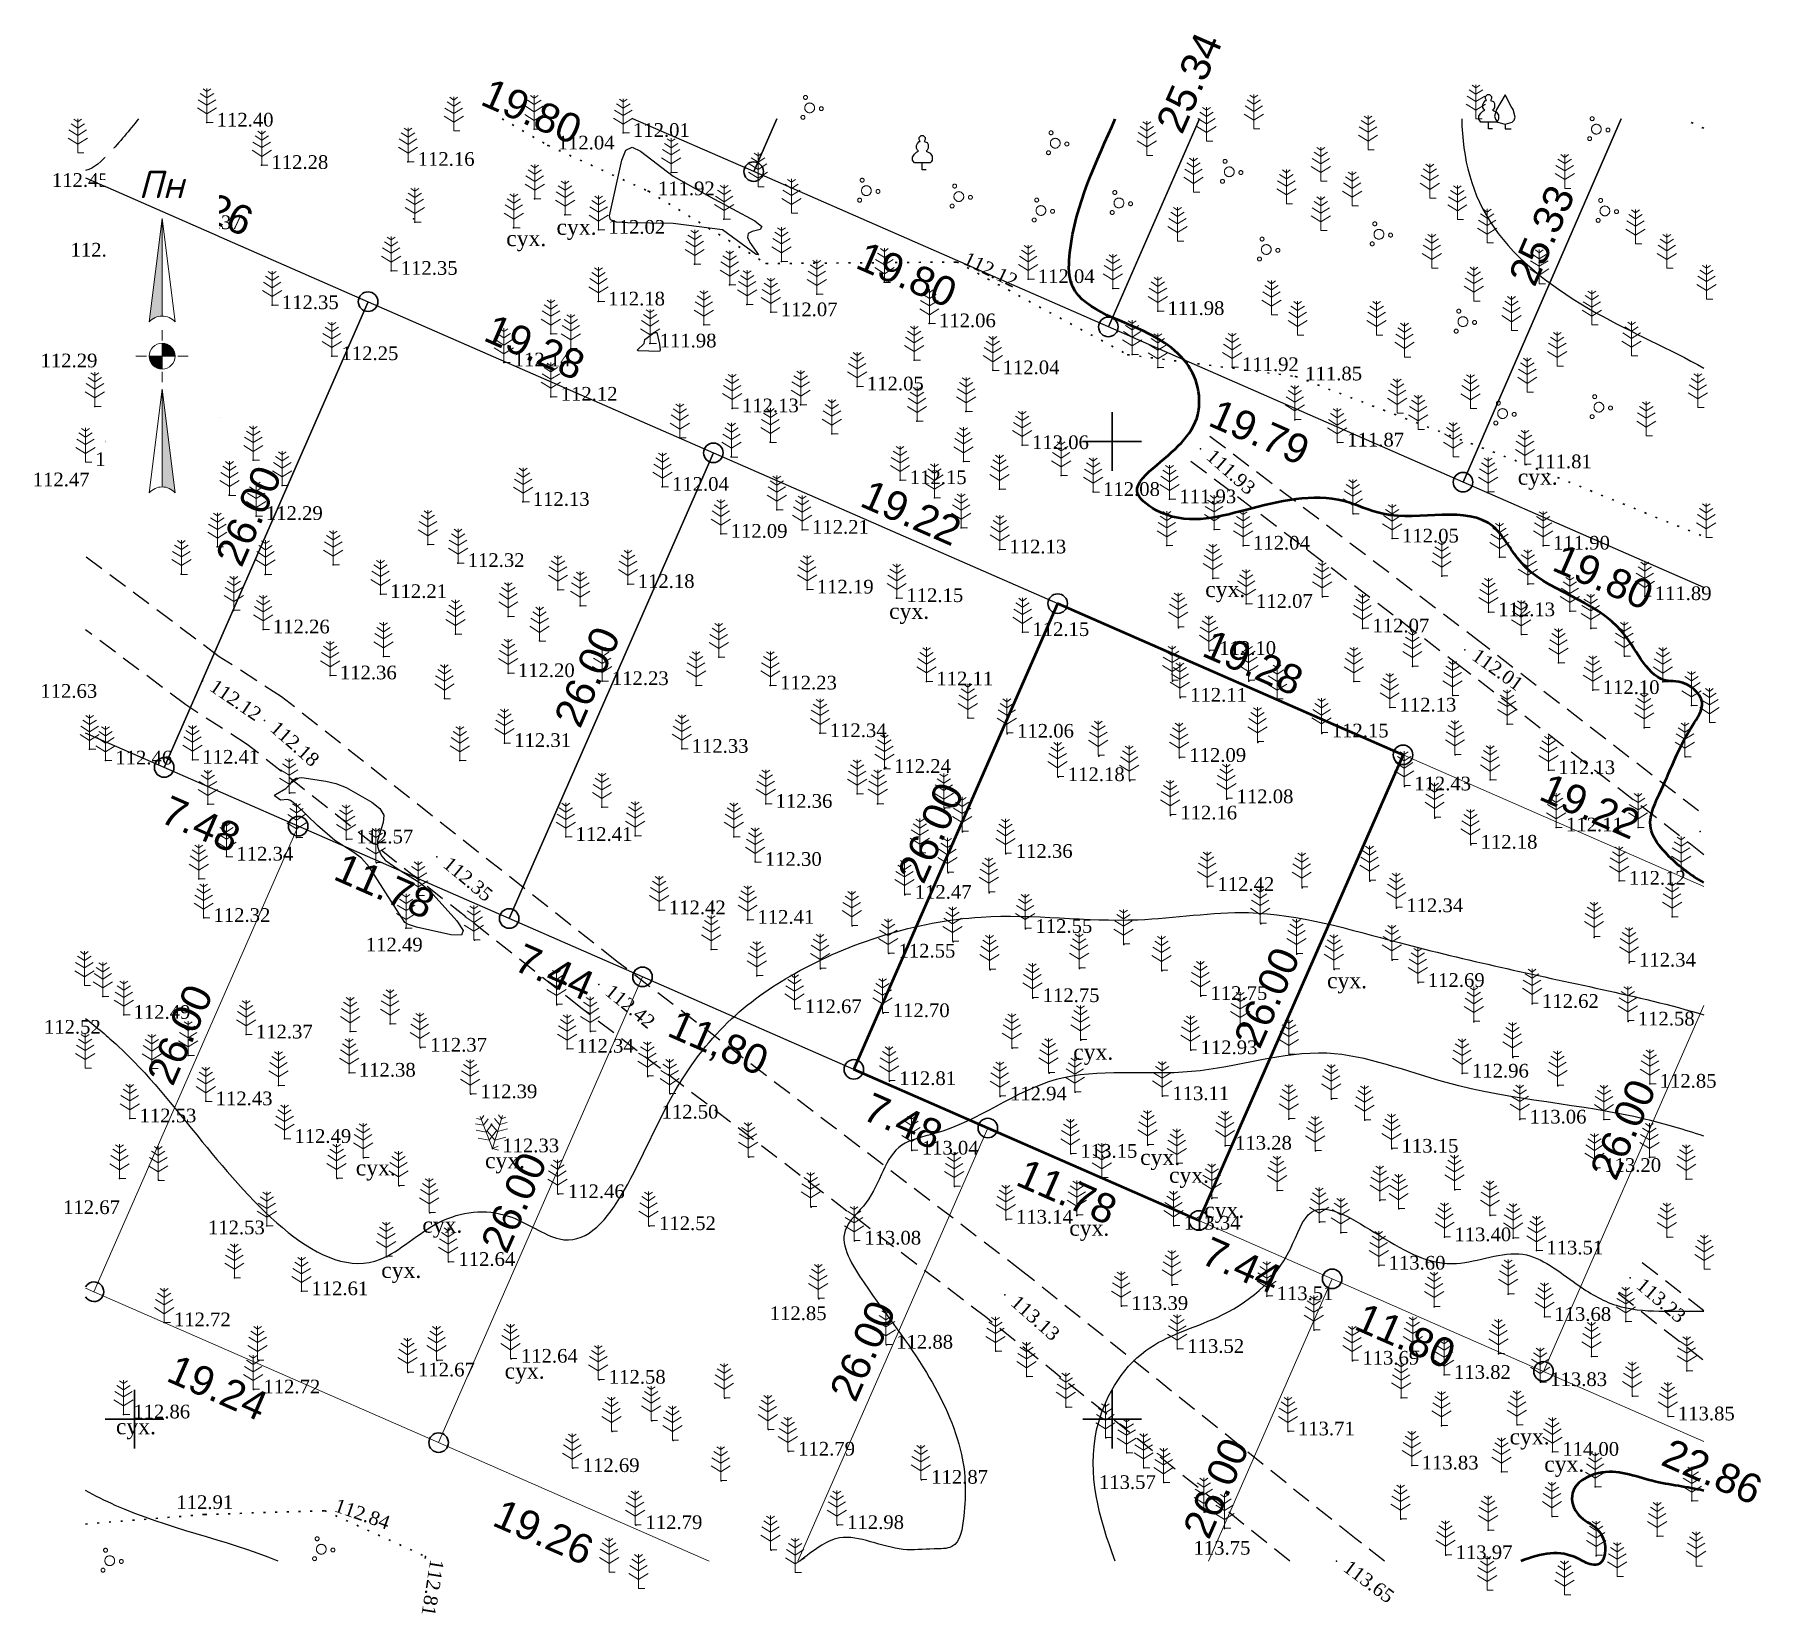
# Model space of a CAD drawing. Header units: millimetres. Extents: x 5405594.9 to 5405683.2, y 5525090.1 to 5525170.8.
import ezdxf
from ezdxf.enums import TextEntityAlignment as Align

# ---------------------------------------------------------------- set-up
doc = ezdxf.new("R2010")
doc.units = ezdxf.units.MM
doc.set_wipeout_variables(frame=1)
for name, pattern in [('DASHEDX2', [1.5, 1, -0.5]), ('HIDDEN', [0.5, 0, -0.5]), ('суцільна', [50, 50, 0])]:
    doc.linetypes.add(name, pattern=pattern)
for name, color, linetype, lineweight in [('#Лист (текст_ПН)', 250, 'Continuous', 0), ('#Штамп', 250, 'Continuous', 0), ('11900000', 1, 'Continuous', 30), ('Контур', 7, 'HIDDEN', 30), ('ТОЧКИ', 7, 'Continuous', 30), ('усл. знак', 7, 'суцільна', 20)]:
    doc.layers.add(name, color=color, linetype=linetype, lineweight=lineweight)
for name, color, linetype in [('SC007', 7, 'Continuous'), ('горизонтали', 42, 'Continuous'), ('дороги', 7, 'Continuous'), ('Ділянки_Межі', 10, 'Continuous'), ('надписи', 7, 'Continuous'), ('отметки', 7, 'Continuous'), ('промеры', 185, 'Continuous'), ('Растительность', 7, 'Continuous')]:
    doc.layers.add(name, color=color, linetype=linetype)
doc.styles.get("Standard").update_dxf_attribs({"font": 'arial.ttf'})
doc.styles.add('times', font='times.ttf')
doc.styles.add('Мой_Топо', font='isocpeui.ttf')

msp = doc.modelspace()

# ---------------------------------------------------------------- texts
at = {"layer": 'надписи', "color": 7, "style": 'times'}
for p in [(5405601.699, 5525160.855, 111.861), (5405621.583, 5525161.361, 111.861), (5405619.014, 5525160.781, 111.861), (5405670.738, 5525148.584, 111.861), (5405654.757, 5525142.836, 111.861), (5405638.593, 5525141.724, 111.861), (5405660.987, 5525122.834, 111.861), (5405648.008, 5525119.179, 111.861), (5405611.318, 5525113.261, 111.861), (5405617.928, 5525113.631, 111.861), (5405651.429, 5525113.8, 111.861), (5405652.908, 5525112.886, 111.861), (5405654.705, 5525111.096, 111.861), (5405614.724, 5525110.337, 111.861), (5405647.806, 5525110.18, 111.861), (5405612.623, 5525108.024, 111.861), (5405618.933, 5525102.872, 111.861), (5405599.055, 5525100.03, 111.861), (5405670.323, 5525099.509, 111.861), (5405672.095, 5525098.112, 111.861)]:
    msp.add_text('сух.', height=0.8, dxfattribs=at).set_placement(p, align=Align.TOP_LEFT)
at = {"layer": 'отметки', "color": 7, "style": 'times'}
for s, p in [('112.40', (5405604.205, 5525166.798, 112.403)), ('112.01', (5405625.494, 5525166.271, 112.011)), ('112.04', (5405621.644, 5525165.626, 112.045)), ('112.28', (5405607.006, 5525164.631, 112.282)), ('112.16', (5405614.487, 5525164.79, 112.158)), ('112.45', (5405595.78, 5525163.711, 112.455)), ('111.92', (5405626.77, 5525163.286, 111.92)), ('112.37', (5405602.571, 5525161.554, 112.369)), ('112.02', (5405624.237, 5525161.317, 112.017)), ('112.47', (5405596.732, 5525160.15, 112.471)), ('112.35', (5405613.621, 5525159.217, 112.353)), ('112.04', (5405646.197, 5525158.795, 112.04)), ('112.44', (5405599.77, 5525157.267, 112.442)), ('112.35', (5405607.538, 5525157.461, 112.353)), ('112.18', (5405624.223, 5525157.65, 112.176)), ('112.07', (5405633.048, 5525157.098, 112.072)), ('111.98', (5405652.832, 5525157.162, 111.981)), ('112.06', (5405641.142, 5525156.535, 112.062)), ('111.98', (5405626.858, 5525155.504, 111.98)), ('112.29', (5405595.199, 5525154.486, 112.291)), ('112.25', (5405610.589, 5525154.855, 112.246)), ('112.14', (5405619.391, 5525154.533, 112.141)), ('112.27', (5405601.185, 5525153.612, 112.271)), ('112.04', (5405644.397, 5525154.134, 112.041)), ('111.92', (5405656.636, 5525154.294, 111.92)), ('111.85', (5405659.871, 5525153.819, 111.847)), ('112.12', (5405621.798, 5525152.782, 112.119)), ('112.05', (5405637.456, 5525153.307, 112.055)), ('112.13', (5405631.066, 5525152.187, 112.135)), ('112.24', (5405600.466, 5525151.116, 112.241)), ('112.06', (5405645.901, 5525150.304, 112.059)), ('111.87', (5405662.02, 5525150.437, 111.871)), ('112.36', (5405597.997, 5525149.44, 112.362)), ('111.81', (5405671.621, 5525149.324, 111.813)), ('112.47', (5405594.799, 5525148.402, 112.467)), ('112.15', (5405639.65, 5525148.515, 112.151)), ('112.31', (5405601.155, 5525147.331, 112.308)), ('112.13', (5405620.37, 5525147.402, 112.127)), ('112.04', (5405627.49, 5525148.172, 112.043)), ('112.08', (5405649.535, 5525147.911, 112.079)), ('111.93', (5405653.434, 5525147.537, 111.934)), ('112.29', (5405606.723, 5525146.683, 112.288)), ('112.09', (5405630.489, 5525145.771, 112.089)), ('112.21', (5405634.65, 5525145.976, 112.212)), ('112.13', (5405644.742, 5525144.973, 112.132)), ('112.04', (5405657.2, 5525145.165, 112.038)), ('112.05', (5405664.821, 5525145.529, 112.047)), ('111.90', (5405672.545, 5525145.166, 111.896)), ('112.32', (5405617.043, 5525144.278, 112.317)), ('112.18', (5405625.736, 5525143.203, 112.182)), ('112.19', (5405634.894, 5525142.921, 112.192)), ('112.21', (5405613.08, 5525142.691, 112.214)), ('112.15', (5405639.476, 5525142.485, 112.151)), ('112.07', (5405657.351, 5525142.187, 112.068)), ('111.89', (5405677.743, 5525142.583, 111.891)), ('112.13', (5405669.739, 5525141.758, 112.13)), ('112.26', (5405607.08, 5525140.882, 112.258)), ('112.15', (5405645.919, 5525140.748, 112.146)), ('112.07', (5405663.309, 5525140.933, 112.072)), ('112.10', (5405655.473, 5525139.782, 112.099)), ('112.36', (5405610.507, 5525138.532, 112.361)), ('112.20', (5405619.608, 5525138.644, 112.204)), ('112.23', (5405624.414, 5525138.24, 112.233)), ('112.23', (5405633.014, 5525138.014, 112.233)), ('112.11', (5405641.007, 5525138.225, 112.109)), ('112.10', (5405675.085, 5525137.782, 112.099)), ('112.63', (5405595.189, 5525137.588, 112.634)), ('112.11', (5405653.984, 5525137.39, 112.108)), ('112.13', (5405664.692, 5525136.886, 112.134)), ('112.31', (5405619.421, 5525135.074, 112.31)), ('112.34', (5405635.557, 5525135.577, 112.336)), ('112.06', (5405645.137, 5525135.55, 112.055)), ('112.15', (5405661.228, 5525135.562, 112.153)), ('112.46', (5405599.021, 5525134.181, 112.461)), ('112.41', (5405603.472, 5525134.22, 112.414)), ('112.33', (5405628.494, 5525134.776, 112.33)), ('112.09', (5405653.943, 5525134.312, 112.09)), ('112.24', (5405638.846, 5525133.749, 112.24)), ('112.18', (5405647.732, 5525133.327, 112.181)), ('112.13', (5405672.811, 5525133.686, 112.13)), ('112.43', (5405665.444, 5525132.854, 112.432)), ('112.36', (5405632.785, 5525131.964, 112.358)), ('112.08', (5405656.361, 5525132.199, 112.077)), ('112.16', (5405653.482, 5525131.369, 112.162)), ('112.11', (5405673.207, 5525130.759, 112.107)), ('112.57', (5405611.351, 5525130.143, 112.572)), ('112.41', (5405622.559, 5525130.271, 112.408)), ('112.18', (5405668.839, 5525129.873, 112.18)), ('112.34', (5405605.212, 5525129.266, 112.339)), ('112.30', (5405632.24, 5525128.995, 112.296)), ('112.36', (5405645.069, 5525129.404, 112.361)), ('112.12', (5405676.425, 5525128.031, 112.123)), ('112.47', (5405639.902, 5525127.311, 112.466)), ('112.42', (5405655.381, 5525127.715, 112.423)), ('112.32', (5405604.043, 5525126.129, 112.318)), ('112.42', (5405627.329, 5525126.52, 112.42)), ('112.34', (5405665.039, 5525126.627, 112.339)), ('112.41', (5405631.859, 5525126.034, 112.41)), ('112.55', (5405646.075, 5525125.568, 112.55)), ('112.49', (5405611.833, 5525124.619, 112.494)), ('112.55', (5405639.071, 5525124.305, 112.553)), ('112.34', (5405676.94, 5525123.843, 112.343)), ('112.69', (5405666.141, 5525122.805, 112.686)), ('112.75', (5405646.445, 5525122.029, 112.748)), ('112.75', (5405655.025, 5525122.139, 112.75)), ('112.62', (5405671.978, 5525121.733, 112.621)), ('112.49', (5405599.955, 5525121.172, 112.488)), ('112.67', (5405634.286, 5525121.462, 112.669)), ('112.70', (5405638.782, 5525121.261, 112.704)), ('112.58', (5405676.878, 5525120.832, 112.585)), ('112.52', (5405595.372, 5525120.412, 112.516)), ('112.37', (5405606.21, 5525120.168, 112.372)), ('112.37', (5405615.123, 5525119.495, 112.37)), ('112.34', (5405622.626, 5525119.442, 112.339)), ('112.93', (5405654.519, 5525119.365, 112.932)), ('112.38', (5405611.477, 5525118.216, 112.382)), ('112.96', (5405668.399, 5525118.169, 112.962)), ('112.81', (5405639.11, 5525117.786, 112.813)), ('112.85', (5405677.997, 5525117.651, 112.845)), ('112.43', (5405604.153, 5525116.754, 112.433)), ('112.39', (5405617.697, 5525117.114, 112.385)), ('112.94', (5405644.771, 5525117.002, 112.937)), ('113.11', (5405653.078, 5525117.014, 113.109)), ('112.53', (5405600.26, 5525115.88, 112.534)), ('112.50', (5405626.957, 5525116.071, 112.496)), ('113.06', (5405671.347, 5525115.819, 113.065)), ('112.49', (5405608.179, 5525114.827, 112.492)), ('112.33', (5405618.81, 5525114.347, 112.326)), ('113.04', (5405640.262, 5525114.231, 113.039)), ('113.15', (5405648.379, 5525114.068, 113.149)), ('113.28', (5405656.282, 5525114.484, 113.281)), ('113.15', (5405664.797, 5525114.331, 113.152)), ('113.20', (5405675.163, 5525113.347, 113.203)), ('112.46', (5405622.167, 5525112.003, 112.458)), ('112.67', (5405596.352, 5525111.19, 112.674)), ('112.52', (5405626.827, 5525110.37, 112.521)), ('113.14', (5405645.081, 5525110.701, 113.144)), ('113.34', (5405653.657, 5525110.394, 113.338)), ('112.53', (5405603.759, 5525110.155, 112.531)), ('113.08', (5405637.322, 5525109.628, 113.079)), ('113.40', (5405667.497, 5525109.799, 113.403)), ('112.64', (5405616.566, 5525108.538, 112.636)), ('113.51', (5405672.203, 5525109.128, 113.514)), ('113.60', (5405664.135, 5525108.349, 113.596)), ('112.61', (5405609.049, 5525107.04, 112.609)), ('113.51', (5405658.408, 5525106.788, 113.512)), ('113.39', (5405650.977, 5525106.287, 113.395)), ('112.72', (5405602.019, 5525105.452, 112.722)), ('112.85', (5405632.488, 5525105.769, 112.85)), ('113.68', (5405672.609, 5525105.727, 113.676)), ('112.88', (5405638.956, 5525104.305, 112.883)), ('113.52', (5405653.842, 5525104.09, 113.519)), ('112.64', (5405619.765, 5525103.591, 112.637)), ('113.69', (5405662.794, 5525103.491, 113.688)), ('112.67', (5405614.5, 5525102.887, 112.674)), ('112.58', (5405624.258, 5525102.517, 112.579)), ('113.82', (5405667.48, 5525102.761, 113.816)), ('113.83', (5405672.4, 5525102.395, 113.828)), ('112.72', (5405606.595, 5525102.019, 112.717)), ('112.86', (5405599.941, 5525100.74, 112.857)), ('113.85', (5405678.928, 5525100.641, 113.852)), ('113.71', (5405659.498, 5525099.874, 113.712)), ('112.79', (5405633.941, 5525098.84, 112.787)), ('114.00', (5405673.015, 5525098.83, 113.996)), ('112.69', (5405622.924, 5525097.999, 112.693)), ('113.83', (5405665.826, 5525098.13, 113.827)), ('112.87', (5405640.745, 5525097.4, 112.867)), ('113.57', (5405649.324, 5525097.132, 113.569)), ('112.91', (5405602.143, 5525096.108, 112.91)), ('112.79', (5405626.135, 5525095.082, 112.789)), ('112.98', (5405636.446, 5525095.084, 112.978)), ('113.75', (5405654.159, 5525093.773, 113.754)), ('113.97', (5405667.561, 5525093.546, 113.966))]:
    msp.add_text(s, height=0.7, dxfattribs=at).set_placement(p, align=Align.TOP_LEFT)
for s, rotation, p in [('112.12', 334.49567, (5405642.626, 5525159.724, 112.117)), ('111.93', 318.54702, (5405655.221, 5525149.666, 111.934)), ('112.01', 324.42124, (5405668.736, 5525139.458, 112.015)), ('112.12', 325.5837, (5405604.18, 5525137.885, 112.12)), ('112.18', 318.50783, (5405607.351, 5525135.764, 112.176)), ('112.35', 320.08516, (5405616.172, 5525128.821, 112.347)), ('112.42', 320.90717, (5405624.45, 5525122.295, 112.424)), ('113.23', 319.7097, (5405677.196, 5525107.286, 113.227)), ('113.13', 318.56722, (5405645.217, 5525106.404, 113.13)), ('112.84', 340.63826, (5405610.397, 5525095.968, 112.84)), ('112.81', 260.80289, (5405615.834, 5525092.766, 112.807)), ('113.65', 323.31442, (5405662.171, 5525092.849, 113.647))]:
    msp.add_text(s, height=0.7, rotation=rotation, dxfattribs=at).set_placement(p, align=Align.TOP_LEFT)
at = {"layer": 'промеры', "char_height": 1.5, "attachment_point": 1}
for s, insert, rotation in [('25.34', (5405652.195, 5525166.24), 66.37949), ('19.80', (5405618.223, 5525168.621), 336.35584), ('19.26', (5405601.42, 5525163.925), 336.35584), ('25.33', (5405670.223, 5525158.439), 66.37949), ('19.80', (5405637.401, 5525160.275), 336.35584), ('19.28', (5405618.38, 5525156.562), 336.35584), ('19.79', (5405655.439, 5525152.214), 336.35584), ('26.00', (5405604.098, 5525144.094), 66.37949), ('19.22', (5405637.629, 5525148.091), 336.35584), ('19.80', (5405673.02, 5525144.811), 336.35584), ('26.00', (5405621.411, 5525135.864), 66.37949), ('19.28', (5405655.119, 5525140.43), 336.35584), ('26.00', (5405638.98, 5525127.896), 66.37949), ('19.22', (5405672.347, 5525133.088), 336.35584), ('7.48', (5405601.834, 5525131.944), 336.35584), ('11.78', (5405610.703, 5525129.01), 336.35584), ('7.44', (5405619.921, 5525124.378), 336.35584), ('26.00', (5405656.168, 5525119.468), 66.37949), ('26.00', (5405600.582, 5525117.569), 66.37949), ('11,80', (5405627.772, 5525121.005), 336.35584), ('26.00', (5405674.38, 5525112.724), 66.37949), ('7.48', (5405637.743, 5525116.749), 336.35584), ('26.00', (5405617.662, 5525108.991), 66.37949), ('11.78', (5405645.594, 5525113.376), 336.35584), ('7.44', (5405655.051, 5525109.38), 336.35584), ('26.00', (5405635.498, 5525101.401, 107.24), 66.37949), ('11.80', (5405662.903, 5525106.007), 336.35584), ('19.24', (5405602.16, 5525103.358), 336.35584), ('26.00', (5405653.568, 5525094.384, 107.24), 66.37949), ('22.86', (5405678.589, 5525099.065), 336.35584), ('19.26', (5405618.828, 5525095.972), 336.35584)]:
    msp.add_mtext(s, dxfattribs=dict(at, insert=insert, rotation=rotation))

# ---------------------------------------------------------------- blocks, each defined once
blk = doc.blocks.new('A$C51FE15A3')
at = {"layer": 'Растительность', "color": 94, "lineweight": 0}
for points in [[(-0.447, 1.172), (0, 0.895), (0.447, 1.172)], [(-0.343, 1.489), (0, 1.267), (0.343, 1.489)], [(-0.201, 1.726), (0, 1.584), (0.201, 1.726)], [(0, 1.75), (0, 0), (0.319, 0)], [(-0.493, 0.753), (0, 0.444), (0.493, 0.753)]]:
    blk.add_lwpolyline(points, dxfattribs=at)
blk = doc.blocks.new('A$C72385B22')
at = {"layer": 'усл. знак'}
for centre, radius in [((0, 0), 0.625), ((-0.02, 1.49), 0.25), ((-1.29, -0.64), 0.25), ((1.28, -0.76), 0.25)]:
    blk.add_circle(centre, radius, dxfattribs=at)
blk = doc.blocks.new('A$C2ACB5305')
at = {"layer": 'Растительность'}
blk.add_lwpolyline([(0.2, 0), (0.2, 0), (0, 0), (0, 0.35), (-0.4, 0.35), (-0.5, 0.5), (-0.5, 0.65), (-0.4, 0.8), (-0.3, 0.9), (-0.2, 0.95), (-0.25, 1), (-0.3, 1.1), (-0.3, 1.25), (-0.25, 1.35), (-0.15, 1.45), (-0.1, 1.45), (-0.15, 1.55), (-0.15, 1.65), (-0.05, 1.75), (0.05, 1.75), (0.15, 1.65), (0.15, 1.55), (0.1, 1.45), (0.25, 1.4), (0.3, 1.3), (0.3, 1.1), (0.25, 1), (0.2, 0.95), (0.4, 0.85), (0.5, 0.7), (0.5, 0.5), (0.45, 0.4), (0.4, 0.35), (0, 0.35)], dxfattribs=at)
blk = doc.blocks.new('SYMBOL504')
at = {"layer": 'SC007'}
for points in [[(0, 4.375), (-1.125, 2.5), (-1.375, 1.625), (-1.25, 1.25), (-1, 0.875), (0, 0.625), (0.875, 0.875), (1.125, 1.125), (1.25, 1.5), (1, 2.5), (0.75, 2.875), (0, 4.375)], [(0, 0.625), (0, 0), (0.75, 0)]]:
    blk.add_lwpolyline(points, dxfattribs=at)
blk = doc.blocks.new('*U5')
at = {"color": 0}
for points in [[(-0.113, 0), (-0.109, -0.029), (-0.097, -0.056)], [(-0.113, 0), (-0.097, -0.056), (0, 0)], [(-0.097, -0.056), (0, -0.113), (0, 0)], [(-0.097, -0.056), (-0.08, -0.08), (-0.056, -0.097)], [(-0.097, -0.056), (-0.056, -0.097), (0, -0.113)], [(-0.056, -0.097), (-0.029, -0.109), (0, -0.113)]]:
    blk.add_solid(points, dxfattribs=at)
blk = doc.blocks.new('*U6')
at = {"color": 0}
for points in [[(0, 0), (0.097, 0.056), (0, 0.113)], [(0.097, 0.056), (0.029, 0.109), (0, 0.113)], [(0, 0), (0.113, 0), (0.097, 0.056)], [(0.097, 0.056), (0.056, 0.097), (0.029, 0.109)], [(0.097, 0.056), (0.08, 0.08), (0.056, 0.097)], [(0.113, 0), (0.109, 0.029), (0.097, 0.056)]]:
    blk.add_solid(points, dxfattribs=at)
blk = doc.blocks.new('*U7')
at = {"color": 0}
for points in [[(0, -1.136), (0.021, -1.138), (0, -0.288)], [(0.021, -1.138), (0.042, -1.142), (0, -0.288)], [(0.042, -1.142), (0.062, -1.15), (0, -0.288)], [(0.062, -1.15), (0.081, -1.16), (0, -0.288)], [(0.081, -1.16), (0.098, -1.173), (0, -0.288)], [(0.098, -1.173), (0.113, -1.188), (0, -0.288)]]:
    blk.add_solid(points, dxfattribs=at)
blk = doc.blocks.new('*U8')
at = {"color": 0}
for points in [[(-0.113, 0.297), (-0.098, 0.312), (0, 1.197)], [(-0.098, 0.312), (-0.081, 0.325), (0, 1.197)], [(-0.081, 0.325), (-0.062, 0.335), (0, 1.197)], [(-0.062, 0.335), (-0.042, 0.343), (0, 1.197)], [(-0.042, 0.343), (-0.021, 0.347), (0, 1.197)], [(-0.021, 0.347), (0, 0.349), (0, 1.197)]]:
    blk.add_solid(points, dxfattribs=at)
blk = doc.blocks.new('#Північ')
at = {"color": 7}
blk.add_wipeout([(-2.901, 10.635), (2.901, 10.635), (2.901, -7.981), (-2.901, -7.981)], dxfattribs=at).dxf.layer = '#Лист (текст_ПН)'
at = {"layer": '#Лист (текст_ПН)'}
for p, q in [((-0.663, 1.748), (0, 7.043)), ((0, 7.043), (0, 2.052)), ((0, 7.043), (0.663, 1.748)), ((0, 1.337), (0, 0.807)), ((-1.337, 0), (-0.807, 0)), ((-0.662, 0), (0.662, 0)), ((0, 0.662), (0, -0.662)), ((1.337, 0), (0.807, 0)), ((0, -1.337), (0, -0.807)), ((-0.663, -6.99), (0, -1.695)), ((0, -1.695), (0.663, -6.99)), ((0, -1.695), (0, -6.686))]:
    blk.add_line(p, q, dxfattribs=at)
at = {"layer": '#Лист (текст_ПН)', "flags": 128}
for points in [[(0, 7.043), (-0.663, 1.748, -0.218585), (0, 2.052)], [(0, 0), (-0.662, 0, 0.414214), (0, -0.662)]]:
    blk.add_lwpolyline(points, format="xyb", close=True, dxfattribs=at)
at = {"layer": '#Лист (текст_ПН)'}
blk.add_circle((0, 0), 0.662, dxfattribs=at)
for centre in [(0, 1.178), (0, -7.56)]:
    blk.add_arc(centre, 0.874, 40.67981, 139.32019, dxfattribs=at)
at = {"layer": '#Лист (текст_ПН)', "xscale": 5.883850111352785, "yscale": 5.883850111352785, "zscale": 5.883850111352785}
for name in ['*U8', '*U5', '*U6', '*U7']:
    blk.add_blockref(name, (0, 0), dxfattribs=at)
at = {"layer": '#Лист (текст_ПН)', "style": 'Мой_Топо'}
blk.add_text('Пн', height=1.4, dxfattribs=at).set_placement((-1.217, 8.077))

# ---------------------------------------------------------------- linework, layer by layer
at = {"layer": '11900000', "color": 7}
for points in [[(5405600, 5525148.5, 0), (5405600, 5525151.5, 0)], [(5405600, 5525148.5, 0), (5405600, 5525151.5, 0)], [(5405650, 5525148.5, 0), (5405650, 5525151.5, 0)], [(5405650, 5525148.5, 0), (5405650, 5525151.5, 0)], [(5405598.5, 5525150, 0), (5405601.5, 5525150, 0)], [(5405598.5, 5525150, 0), (5405601.5, 5525150, 0)], [(5405648.5, 5525150, 0), (5405651.5, 5525150, 0)], [(5405648.5, 5525150, 0), (5405651.5, 5525150, 0)], [(5405600, 5525098.5, 0), (5405600, 5525101.5, 0)], [(5405600, 5525098.5, 0), (5405600, 5525101.5, 0)], [(5405650, 5525098.5, 0), (5405650, 5525101.5, 0)], [(5405650, 5525098.5, 0), (5405650, 5525101.5, 0)], [(5405598.5, 5525100, 0), (5405601.5, 5525100, 0)], [(5405598.5, 5525100, 0), (5405601.5, 5525100, 0)], [(5405648.5, 5525100, 0), (5405651.5, 5525100, 0)], [(5405648.5, 5525100, 0), (5405651.5, 5525100, 0)]]:
    msp.add_polyline3d(points, dxfattribs=at)
at = {"layer": 'горизонтали', "color": 32}
for points in [[(5405627.547, 5525161.142, 112), (5405625.217, 5525161.172, 112), (5405624.657, 5525161.212, 112), (5405624.347, 5525161.332, 112), (5405624.287, 5525161.532, 112), (5405624.927, 5525164.372, 112), (5405625.127, 5525164.882, 112), (5405625.447, 5525165.042, 112), (5405625.887, 5525164.832, 112), (5405627.557, 5525163.552, 112), (5405629.447, 5525162.512, 112), (5405631.727, 5525161.282, 112), (5405632.077, 5525160.982, 112), (5405632.007, 5525160.832, 112), (5405631.587, 5525160.732, 112), (5405631.387, 5525160.622, 112), (5405631.347, 5525160.432, 112), (5405631.477, 5525160.172, 112), (5405631.907, 5525159.532, 112), (5405631.797, 5525159.552, 112), (5405630.077, 5525160.812, 112), (5405627.547, 5525161.142, 112)], [(5405625.767, 5525154.622, 112), (5405625.717, 5525154.662, 112), (5405626.067, 5525155.012, 112), (5405626.107, 5525155.202, 112), (5405626.517, 5525155.512, 112), (5405626.637, 5525155.572, 112), (5405626.717, 5525155.562, 112), (5405626.857, 5525154.972, 112), (5405626.877, 5525154.662, 112), (5405626.847, 5525154.592, 112), (5405625.767, 5525154.622, 112)], [(5405607.467, 5525131.652, 112.5), (5405607.167, 5525131.872, 112.5), (5405607.207, 5525131.942, 112.5), (5405607.747, 5525132.242, 112.5), (5405607.977, 5525132.482, 112.5), (5405608.107, 5525132.682, 112.5), (5405608.267, 5525132.782, 112.5), (5405608.567, 5525132.812, 112.5), (5405609.787, 5525132.632, 112.5), (5405610.307, 5525132.512, 112.5), (5405610.827, 5525132.302, 112.5), (5405612.137, 5525131.552, 112.5), (5405612.547, 5525131.232, 112.5), (5405612.747, 5525130.882, 112.5), (5405612.717, 5525130.512, 112.5), (5405612.437, 5525129.582, 112.5), (5405612.427, 5525129.292, 112.5), (5405612.497, 5525129.072, 112.5), (5405612.657, 5525128.782, 112.5), (5405612.827, 5525128.582, 112.5), (5405613.487, 5525128.122, 112.5), (5405614.617, 5525127.432, 112.5), (5405615.117, 5525126.992, 112.5), (5405616.487, 5525125.482, 112.5), (5405616.817, 5525124.992, 112.5), (5405616.727, 5525124.752, 112.5), (5405616.187, 5525124.772, 112.5), (5405614.427, 5525125.152, 112.5), (5405614.017, 5525125.292, 112.5), (5405613.827, 5525125.402, 112.5), (5405612.007, 5525128.242, 112.5), (5405611.617, 5525128.682, 112.5), (5405611.227, 5525128.982, 112.5), (5405610.247, 5525129.592, 112.5), (5405609.367, 5525130.362, 112.5), (5405608.267, 5525131.422, 112.5), (5405607.987, 5525131.632, 112.5), (5405607.827, 5525131.692, 112.5), (5405607.467, 5525131.652, 112.5)]]:
    msp.add_polyline3d(points, close=True, dxfattribs=at)
for points, knots in [([(5405600.211, 5525166.498), (5405599.744, 5525165.901), (5405598.904, 5525164.905), (5405597.946, 5525163.95), (5405597.504, 5525163.847)], [86.89024, 86.89024, 86.89024, 86.89024, 89.023871, 90.498785, 90.498785, 90.498785, 90.498785]), ([(5405667.872, 5525166.498), (5405667.913, 5525164.467), (5405668.865, 5525160.644), (5405674.16, 5525156.575), (5405678.534, 5525154.723), (5405680.248, 5525153.748)], [77.998234, 77.998234, 77.998234, 77.998234, 84.572332, 91.416886, 97.06135, 97.06135, 97.06135, 97.06135]), ([(5405597.504, 5525120.489), (5405598.072, 5525120.033), (5405600.312, 5525118.178), (5405603.945, 5525113.455), (5405610.712, 5525105.665), (5405615.424, 5525110.46), (5405618.971, 5525110.905), (5405623.825, 5525107.203), (5405627.066, 5525117.716), (5405633.56, 5525123.393), (5405642.682, 5525126.351), (5405650.521, 5525125.146), (5405657.722, 5525126.406), (5405665.591, 5525123.977), (5405673.309, 5525122.378), (5405678.543, 5525121.199), (5405680.248, 5525120.674)], [150.413839, 150.413839, 150.413839, 150.413839, 152.573567, 159.115125, 170.0303, 173.592386, 177.120836, 179.98427, 189.282528, 198.155168, 208.112251, 216.133304, 221.799072, 229.654194, 240.307675, 245.64826, 245.64826, 245.64826, 245.64826]), ([(5405680.248, 5525114.473), (5405679.274, 5525114.801), (5405674.992, 5525116.078), (5405668.363, 5525116.381), (5405660.774, 5525119.554), (5405654.149, 5525117.165), (5405646.892, 5525118.341), (5405642.724, 5525114.853), (5405638.474, 5525114.108), (5405638.058, 5525111.373), (5405635.674, 5525109.491), (5405637.956, 5525105.892), (5405640.41, 5525102.911), (5405642.475, 5525098.603), (5405642.551, 5525095.719), (5405642.18, 5525093.334), (5405640.621, 5525093.399), (5405638.778, 5525093.138), (5405636.216, 5525094.563), (5405634.694, 5525093.251), (5405634.027, 5525092.745)], [111.535299, 111.535299, 111.535299, 111.535299, 114.626248, 125.009981, 131.302804, 138.280759, 145.221956, 152.023012, 153.792786, 157.238403, 159.036588, 161.883134, 167.480404, 172.02745, 175.191691, 176.860986, 177.776803, 179.359266, 182.66385, 185.048426, 185.048426, 185.048426, 185.048426]), ([(5405650.159, 5525092.745), (5405649.321, 5525094.946), (5405648.283, 5525098.808), (5405651.196, 5525103.886), (5405655.866, 5525105.087), (5405658.855, 5525107.454), (5405660.158, 5525111.685), (5405664.053, 5525109.072), (5405667.215, 5525107.353), (5405671.031, 5525109.095), (5405673.486, 5525106.998), (5405676.348, 5525105.279), (5405678.728, 5525105.574), (5405680.248, 5525105.521)], [141.578899, 141.578899, 141.578899, 141.578899, 148.380777, 153.163384, 157.173138, 162.314513, 164.474455, 168.128542, 172.341737, 175.757786, 178.883147, 181.190936, 185.688073, 185.688073, 185.688073, 185.688073]), ([(5405607.354, 5525092.745), (5405604.635, 5525093.839), (5405601.103, 5525094.524), (5405597.999, 5525096.075), (5405597.504, 5525096.347)], [214.03652, 214.03652, 214.03652, 214.03652, 222.836087, 224.544042, 224.544042, 224.544042, 224.544042])]:
    msp.add_open_spline(points, degree=3, knots=knots, dxfattribs=at)
at = {"layer": 'горизонтали', "color": 32, "lineweight": 50}
for points, knots in [([(5405680.248, 5525127.437), (5405679.618, 5525127.792), (5405678.536, 5525128.592), (5405677.14, 5525130.319), (5405678.433, 5525132.778), (5405679.078, 5525134.709), (5405680.581, 5525136.764), (5405679.317, 5525137.765), (5405677.461, 5525137.677), (5405675.933, 5525141.885), (5405671.392, 5525142.304), (5405669.087, 5525147.106), (5405664.86, 5525145.566), (5405660.992, 5525147.54), (5405656.942, 5525146.548), (5405653.32, 5525145.539), (5405650.775, 5525147.512), (5405652.928, 5525149.325), (5405654.633, 5525150.791), (5405654.315, 5525153.841), (5405651.708, 5525155.999), (5405647.682, 5525156.882), (5405647.89, 5525161.721), (5405649.202, 5525164.287), (5405650.16, 5525166.498)], [115.366361, 115.366361, 115.366361, 115.366361, 117.562212, 119.373022, 121.295181, 124.95847, 126.253236, 127.841823, 128.392206, 131.73989, 138.209537, 140.411202, 146.07904, 148.174705, 153.227417, 157.82412, 159.162557, 160.836072, 164.352656, 165.903468, 169.284781, 174.080527, 175.575155, 182.803315, 182.803315, 182.803315, 182.803315]), ([(5405680.248, 5525096.344), (5405679.422, 5525096.54), (5405677.46, 5525096.726), (5405675.327, 5525097.696), (5405673.244, 5525096.508), (5405673.734, 5525094.937), (5405675.007, 5525094.501), (5405675.374, 5525093.273), (5405674.953, 5525092.547), (5405674.367, 5525092.537), (5405673.127, 5525093.383), (5405671.944, 5525093.144), (5405670.905, 5525092.745)], [222.664387, 222.664387, 222.664387, 222.664387, 225.181607, 227.972328, 229.655785, 230.811467, 231.987183, 233.498714, 233.881724, 234.285096, 235.062958, 238.235106, 238.235106, 238.235106, 238.235106])]:
    msp.add_open_spline(points, degree=3, knots=knots, dxfattribs=at)
at = {"layer": 'дороги', "color": 7, "linetype": 'DASHEDX2'}
for points, elevation in [([(5405654.994, 5525150.267), (5405668.517, 5525139.985), (5405680.248, 5525130.916)], 111.93), ([(5405654.026, 5525148.993), (5405667.543, 5525138.715), (5405679.567, 5525129.42), (5405680.248, 5525128.882)], 111.93), ([(5405677.108, 5525108.015), (5405680.248, 5525105.555)], 113.227), ([(5405675.874, 5525106.441), (5405680.248, 5525103.014)], 113.227)]:
    msp.add_lwpolyline(points, dxfattribs=dict(at, elevation=elevation))
for points in [[(5405663.933, 5525092.745), (5405662.398, 5525093.926), (5405645.436, 5525107.541), (5405624.667, 5525123.407), (5405607.518, 5525136.943), (5405604.341, 5525138.988), (5405597.504, 5525144.104)], [(5405659.077, 5525092.745), (5405643.586, 5525105.179), (5405622.827, 5525121.037), (5405605.772, 5525134.499), (5405602.629, 5525136.522), (5405597.504, 5525140.357)]]:
    msp.add_lwpolyline(points, dxfattribs=at)
at = {"layer": 'Ділянки_Межі'}
for points in [[(5405632.847, 5525166.498), (5405631.669, 5525163.793), (5405625.491, 5525166.498)], [(5405654.458, 5525166.498), (5405649.808, 5525155.851), (5405631.669, 5525163.793)], [(5405631.669, 5525163.793), (5405632.847, 5525166.498)], [(5405676.031, 5525166.498), (5405667.94, 5525147.913), (5405649.808, 5525155.851)], [(5405649.808, 5525155.851), (5405654.458, 5525166.498)], [(5405667.94, 5525147.913), (5405676.031, 5525166.498)], [(5405680.248, 5525142.524), (5405667.94, 5525147.913)], [(5405597.504, 5525135.085), (5405597.504, 5525135.085)]]:
    msp.add_lwpolyline(points, dxfattribs=at)
msp.add_lwpolyline([(5405601.521, 5525133.326), (5405611.949, 5525157.143), (5405629.608, 5525149.412), (5405619.165, 5525125.601), (5405608.375, 5525130.325)], close=True, dxfattribs=at)
at = {"layer": 'Ділянки_Межі', "lineweight": 25}
msp.add_lwpolyline([(5405619.165, 5525125.601), (5405629.608, 5525149.412), (5405647.215, 5525141.703), (5405636.788, 5525117.886), (5405625.982, 5525122.617)], close=True, dxfattribs=at)
at = {"layer": 'Ділянки_Межі', "lineweight": 50}
msp.add_lwpolyline([(5405636.788, 5525117.886), (5405647.215, 5525141.703), (5405664.875, 5525133.972), (5405654.432, 5525110.161), (5405643.642, 5525114.885)], close=True, dxfattribs=at)
at = {"layer": 'Ділянки_Межі', "lineweight": 0}
for points in [[(5405597.504, 5525135.085), (5405597.504, 5525135.085)], [(5405597.504, 5525135.085), (5405601.521, 5525133.326), (5405608.375, 5525130.325), (5405597.932, 5525106.515), (5405597.504, 5525106.702)], [(5405654.432, 5525110.161), (5405664.875, 5525133.972), (5405680.248, 5525127.241)], [(5405615.555, 5525098.8), (5405625.982, 5525122.617), (5405636.788, 5525117.886), (5405643.642, 5525114.885), (5405633.932, 5525092.745)], [(5405680.248, 5525121.16), (5405672.055, 5525102.446), (5405661.249, 5525107.177), (5405654.432, 5525110.161)], [(5405672.055, 5525102.446), (5405680.248, 5525121.16)], [(5405680.248, 5525121.16), (5405680.248, 5525121.16)], [(5405680.248, 5525121.16), (5405680.248, 5525121.16)], [(5405633.932, 5525092.745), (5405643.642, 5525114.885), (5405654.432, 5525110.161), (5405661.249, 5525107.177), (5405654.93, 5525092.745)], [(5405654.93, 5525092.745), (5405661.249, 5525107.177), (5405672.055, 5525102.446), (5405680.248, 5525098.859)], [(5405680.248, 5525098.859), (5405672.055, 5525102.446)], [(5405629.384, 5525092.745), (5405615.555, 5525098.8)], [(5405680.248, 5525098.859), (5405680.248, 5525098.859)], [(5405680.248, 5525098.859), (5405680.248, 5525098.859)]]:
    msp.add_lwpolyline(points, dxfattribs=at)
msp.add_lwpolyline([(5405597.932, 5525106.515), (5405608.375, 5525130.325), (5405619.165, 5525125.601), (5405625.982, 5525122.617), (5405615.555, 5525098.8)], close=True, dxfattribs=at)
at = {"layer": 'Контур', "color": 7, "linetype": 'HIDDEN'}
for points, elevation in [([(5405618.797, 5525166.498), (5405621.15, 5525165.13), (5405626.28, 5525162.79), (5405632.31, 5525159.09), (5405642.05, 5525159.17), (5405650.794, 5525154.431), (5405659.38, 5525153.32), (5405671.11, 5525148.83), (5405680.248, 5525145.133)], 112.419), ([(5405680.248, 5525166.012), (5405679.201, 5525166.498)], 110.644), ([(5405680.248, 5525145.133), (5405680.248, 5525145.133)], 112.419), ([(5405597.504, 5525094.639), (5405603.597, 5525095.127), (5405609.731, 5525095.321), (5405614.878, 5525092.983), (5405614.848, 5525092.745)], 113.78)]:
    msp.add_lwpolyline(points, dxfattribs=dict(at, elevation=elevation))
at = {"layer": 'отметки', "color": 7}
for p in [(5405603.705, 5525166.298, 112.403), (5405620.448, 5525165.956, 112.089), (5405621.144, 5525165.126, 112.045), (5405624.994, 5525165.771, 112.011), (5405606.506, 5525164.131, 112.282), (5405613.987, 5525164.29, 112.158), (5405627.446, 5525163.747, 112.006), (5405599.604, 5525162.996, 112.443), (5405620.461, 5525162.395, 112.087), (5405626.27, 5525162.786, 111.92), (5405622.018, 5525161.58, 112.11), (5405602.071, 5525161.054, 112.369), (5405614.277, 5525161.371, 112.179), (5405614.334, 5525161.207, 112.254), (5405619.392, 5525160.922, 112.049), (5405623.737, 5525160.817, 112.017), (5405630.149, 5525161.363, 111.972), (5405628.641, 5525159.065, 112.106), (5405632.306, 5525159.087, 112.003), (5405633.082, 5525159.201, 112.053), (5405642.047, 5525159.17, 112.117), (5405613.121, 5525158.717, 112.353), (5405630.431, 5525157.997, 112.131), (5405638.343, 5525158.133, 112.148), (5405645.697, 5525158.295, 112.04), (5405602.132, 5525157.795, 112.38), (5405623.723, 5525157.15, 112.176), (5405634.891, 5525157.53, 112.092), (5405650.035, 5525157.822, 111.922), (5405599.27, 5525156.767, 112.442), (5405607.038, 5525156.961, 112.353), (5405631.32, 5525157.004, 112.102), (5405632.548, 5525156.598, 112.072), (5405652.332, 5525156.662, 111.981), (5405621.302, 5525155.499, 112.162), (5405629.112, 5525155.963, 112.099), (5405640.642, 5525156.035, 112.062), (5405622.317, 5525154.752, 112.279), (5405626.358, 5525155.004, 111.98), (5405650.794, 5525154.431, 112.018), (5405651.019, 5525154.442, 112.023), (5405610.089, 5525154.355, 112.246), (5405618.891, 5525154.033, 112.141), (5405639.875, 5525154.15, 112.017), (5405643.897, 5525153.634, 112.041), (5405652.328, 5525153.773, 112.018), (5405656.136, 5525153.794, 111.92), (5405600.685, 5525153.112, 112.271), (5405636.956, 5525152.807, 112.055), (5405659.371, 5525153.319, 111.847), (5405597.977, 5525151.779, 112.274), (5405601.101, 5525152.542, 112.194), (5405621.298, 5525152.282, 112.119), (5405634.069, 5525151.875, 112.149), (5405630.566, 5525151.687, 112.135), (5405640.014, 5525151.034, 112.094), (5405642.524, 5525151.525, 111.997), (5405659.341, 5525151.108, 111.948), (5405599.966, 5525150.616, 112.241), (5405603.82, 5525150.478, 112.238), (5405627.887, 5525150.183, 112.201), (5405635.664, 5525150.393, 112.144), (5405630.522, 5525149.201, 112.184), (5405632.518, 5525149.953, 112.283), (5405645.401, 5525149.804, 112.059), (5405654.515, 5525149.622, 111.934), (5405661.52, 5525149.937, 111.871), (5405606.078, 5525149.043, 112.198), (5405642.393, 5525148.973, 112.116), (5405647.384, 5525148.249, 112.034), (5405671.121, 5525148.824, 111.813), (5405607.554, 5525147.743, 112.176), (5405626.99, 5525147.672, 112.043), (5405639.15, 5525148.015, 112.151), (5405644.237, 5525147.56, 112.069), (5405649.035, 5525147.411, 112.079), (5405669.231, 5525147.415, 111.947), (5405600.655, 5525146.831, 112.308), (5405604.852, 5525147.246, 112.208), (5405619.87, 5525146.902, 112.127), (5405632.851, 5525146.504, 112.22), (5405640.909, 5525147.114, 112.19), (5405652.934, 5525147.037, 111.934), (5405606.223, 5525146.183, 112.288), (5405642.281, 5525145.586, 112.173), (5405662.319, 5525146.295, 112.041), (5405615.006, 5525144.729, 112.25), (5405629.989, 5525145.271, 112.089), (5405634.15, 5525145.476, 112.212), (5405652.798, 5525144.677, 112.052), (5405655.212, 5525145.501, 112.019), (5405656.7, 5525144.665, 112.038), (5405664.321, 5525145.029, 112.047), (5405672.045, 5525144.666, 111.896), (5405604.238, 5525144.599, 112.246), (5405644.242, 5525144.473, 112.132), (5405669.813, 5525144.074, 112.044), (5405602.395, 5525143.207, 112.312), (5405606.69, 5525143.19, 112.194), (5405610.164, 5525143.688, 112.174), (5405616.543, 5525143.778, 112.317), (5405655.15, 5525142.993, 112.103), (5405666.85, 5525143.112, 112.079), (5405612.58, 5525142.191, 112.214), (5405621.652, 5525142.414, 112.271), (5405625.236, 5525142.703, 112.182), (5405634.394, 5525142.421, 112.192), (5405660.747, 5525142.058, 112.074), (5405671.262, 5525142.705, 112.042), (5405677.243, 5525142.083, 111.891), (5405605.071, 5525141.359, 112.302), (5405622.797, 5525141.594, 112.329), (5405638.976, 5525141.985, 112.151), (5405656.851, 5525141.687, 112.068), (5405669.239, 5525141.258, 112.13), (5405673.407, 5525141.312, 112.039), (5405606.58, 5525140.382, 112.258), (5405619.117, 5525141.046, 112.236), (5405653.385, 5525140.461, 112.1), (5405662.809, 5525140.433, 112.072), (5405674.478, 5525140.439, 112.046), (5405616.412, 5525140.14, 112.224), (5405620.714, 5525139.795, 112.276), (5405645.419, 5525140.248, 112.146), (5405670.929, 5525140.116, 112.086), (5405612.733, 5525138.999, 112.272), (5405629.879, 5525138.958, 112.216), (5405654.973, 5525139.282, 112.099), (5405665.352, 5525138.494, 112.096), (5405668.038, 5525139.342, 112.015), (5405672.826, 5525138.675, 112.102), (5405676.196, 5525139.012, 112.051), (5405603.485, 5525137.755, 112.12), (5405610.007, 5525138.032, 112.361), (5405619.108, 5525138.144, 112.204), (5405623.914, 5525137.74, 112.233), (5405640.507, 5525137.725, 112.109), (5405653.08, 5525137.744, 112.1), (5405656.992, 5525137.737, 112.089), (5405662.36, 5525137.72, 112.118), (5405678.163, 5525137.704, 111.997), (5405615.85, 5525136.845, 112.254), (5405628.719, 5525137.51, 112.189), (5405632.514, 5525137.514, 112.233), (5405653.484, 5525136.89, 112.108), (5405658.448, 5525136.783, 112.108), (5405667.413, 5525137.006, 112.121), (5405674.585, 5525137.282, 112.099), (5405642.621, 5525135.855, 112.133), (5405664.192, 5525136.386, 112.134), (5405679.622, 5525136.485, 112.016), (5405606.645, 5525135.721, 112.176), (5405635.057, 5525135.077, 112.336), (5405644.637, 5525135.05, 112.055), (5405660.728, 5525135.062, 112.153), (5405670.198, 5525135.531, 112.032), (5405677.202, 5525135.351, 112.071), (5405597.709, 5525134.265, 112.387), (5405618.921, 5525134.574, 112.31), (5405627.994, 5525134.276, 112.33), (5405657.447, 5525134.6, 112.123), (5405598.521, 5525133.681, 112.461), (5405602.972, 5525133.72, 112.414), (5405616.643, 5525133.682, 112.371), (5405638.346, 5525133.249, 112.24), (5405638.417, 5525133.32, 112.241), (5405649.318, 5525133.905, 112.023), (5405653.443, 5525133.812, 112.09), (5405667.54, 5525133.972, 112.096), (5405672.311, 5525133.186, 112.13), (5405679.295, 5525133.862, 111.979), (5405647.232, 5525132.827, 112.181), (5405650.897, 5525132.644, 112.061), (5405664.944, 5525132.354, 112.432), (5405669.331, 5525132.692, 112.118), (5405603.757, 5525131.446, 112.408), (5405607.933, 5525132.015, 112.524), (5405632.285, 5525131.464, 112.358), (5405636.961, 5525131.973, 112.145), (5405638.004, 5525131.461, 112.146), (5405655.861, 5525131.699, 112.077), (5405623.906, 5525131.294, 112.322), (5405641.418, 5525131.226, 112.266), (5405652.982, 5525130.869, 112.162), (5405666.501, 5525130.729, 112.187), (5405608.287, 5525129.743, 112.336), (5405622.059, 5525129.771, 112.408), (5405625.609, 5525129.83, 112.373), (5405630.645, 5525129.775, 112.348), (5405642.352, 5525130.038, 112.321), (5405672.707, 5525130.259, 112.107), (5405676.901, 5525130.251, 112.031), (5405680.075, 5525130.043, 111.77), (5405610.851, 5525129.643, 112.572), (5405640.184, 5525128.924, 112.382), (5405644.569, 5525128.904, 112.361), (5405668.339, 5525129.373, 112.18), (5405604.712, 5525128.766, 112.339), (5405612.376, 5525128.451, 112.526), (5405615.468, 5525128.758, 112.347), (5405631.74, 5525128.495, 112.296), (5405641.611, 5525127.929, 113.005), (5405679.099, 5525128.039, 112.013), (5405603.287, 5525127.628, 112.27), (5405654.881, 5525127.215, 112.423), (5405659.708, 5525127.166, 112.287), (5405663.179, 5525127.515, 112.282), (5405675.925, 5525127.531, 112.123), (5405614.529, 5525126.752, 112.568), (5405639.402, 5525126.811, 112.466), (5405643.715, 5525126.921, 112.411), (5405664.539, 5525126.127, 112.339), (5405603.543, 5525125.629, 112.318), (5405626.829, 5525126.02, 112.42), (5405631.359, 5525125.534, 112.41), (5405657.594, 5525125.333, 112.539), (5405678.635, 5525125.686, 112.07), (5405613.885, 5525125.109, 112.494), (5405617.388, 5525124.489, 112.498), (5405636.709, 5525125.224, 112.448), (5405641.867, 5525124.411, 112.552), (5405645.575, 5525125.068, 112.55), (5405674.652, 5525124.632, 112.37), (5405629.491, 5525124.013, 112.415), (5405638.571, 5525123.805, 112.553), (5405650.598, 5525124.274, 112.575), (5405659.444, 5525123.78, 112.636), (5405631.832, 5525122.676, 112.359), (5405635.082, 5525123.035, 112.583), (5405643.758, 5525122.976, 112.616), (5405648.33, 5525123.048, 112.668), (5405652.538, 5525122.924, 112.7), (5405661.349, 5525122.991, 112.733), (5405664.317, 5525123.465, 112.601), (5405676.44, 5525123.343, 112.343), (5405623.747, 5525122.222, 112.424), (5405665.641, 5525122.305, 112.686), (5405598.382, 5525121.612, 112.556), (5405621.604, 5525121.194, 112.497), (5405633.786, 5525120.962, 112.669), (5405645.945, 5525121.529, 112.748), (5405654.525, 5525121.639, 112.75), (5405671.478, 5525121.233, 112.621), (5405599.455, 5525120.672, 112.488), (5405613.071, 5525120.219, 112.333), (5405638.282, 5525120.761, 112.704), (5405656.558, 5525120.064, 112.919), (5405668.502, 5525120.313, 112.787), (5405676.378, 5525120.332, 112.585), (5405605.71, 5525119.668, 112.372), (5405611.029, 5525119.828, 112.395), (5405623.327, 5525119.821, 112.492), (5405648.401, 5525119.378, 112.84), (5405602.75, 5525118.601, 112.433), (5405614.623, 5525118.995, 112.37), (5405622.126, 5525118.942, 112.339), (5405644.892, 5525118.965, 112.91), (5405654.019, 5525118.865, 112.932), (5405659.057, 5525118.64, 112.951), (5405670.48, 5525118.502, 112.848), (5405600.894, 5525117.933, 112.464), (5405610.977, 5525117.716, 112.382), (5405626.258, 5525117.528, 112.435), (5405646.771, 5525117.701, 112.957), (5405667.899, 5525117.669, 112.962), (5405607.366, 5525117.059, 112.46), (5405617.197, 5525116.614, 112.385), (5405627.403, 5525116.634, 112.496), (5405638.61, 5525117.286, 112.813), (5405644.271, 5525116.502, 112.937), (5405648.109, 5525116.722, 113.078), (5405652.578, 5525116.514, 113.109), (5405672.781, 5525117.045, 112.924), (5405677.497, 5525117.151, 112.845), (5405603.653, 5525116.254, 112.433), (5405661.214, 5525116.366, 113.163), (5405599.76, 5525115.38, 112.534), (5405659.04, 5525115.346, 113.124), (5405662.914, 5525115.282, 113.194), (5405670.847, 5525115.319, 113.065), (5405675.148, 5525115.327, 113.042), (5405607.679, 5525114.327, 112.492), (5405618.31, 5525113.847, 112.326), (5405651.83, 5525114.019, 113.187), (5405655.782, 5525113.984, 113.281), (5405664.297, 5525113.831, 113.152), (5405611.716, 5525113.359, 112.442), (5405631.411, 5525113.401, 112.668), (5405639.762, 5525113.731, 113.039), (5405647.879, 5525113.568, 113.149), (5405653.315, 5525113.073, 113.312), (5405660.394, 5525113.716, 113.26), (5405677.47, 5525113.385, 113.066), (5405599.238, 5525112.314, 112.595), (5405601.224, 5525112.215, 112.592), (5405610.367, 5525112.305, 112.483), (5405649.483, 5525112.341, 113.238), (5405674.663, 5525112.847, 113.203), (5405679.356, 5525112.278, 113.122), (5405613.531, 5525111.935, 112.507), (5405621.667, 5525111.503, 112.458), (5405641.943, 5525111.89, 113.126), (5405655.101, 5525111.291, 113.42), (5405658.439, 5525111.686, 113.427), (5405663.691, 5525111.188, 113.364), (5405667.522, 5525111.723, 113.339), (5405615.098, 5525110.552, 112.5), (5405634.61, 5525110.846, 112.759), (5405648.199, 5525110.423, 113.224), (5405648.209, 5525110.43, 113.24), (5405664.661, 5525110.759, 113.405), (5405669.327, 5525110.419, 113.384), (5405606.772, 5525109.881, 112.531), (5405626.327, 5525109.87, 112.521), (5405644.581, 5525110.201, 113.144), (5405653.157, 5525109.894, 113.338), (5405660.603, 5525110.071, 113.517), (5405661.699, 5525109.534, 113.535), (5405636.822, 5525109.128, 113.079), (5405666.997, 5525109.299, 113.403), (5405670.506, 5525109.256, 113.393), (5405671.703, 5525108.628, 113.514), (5405678.374, 5525109.307, 113.281), (5405612.91, 5525108.31, 112.5), (5405616.066, 5525108.038, 112.636), (5405663.635, 5525107.849, 113.596), (5405605.112, 5525107.223, 112.678), (5405653.065, 5525106.861, 113.409), (5405676.491, 5525107.228, 113.227), (5405608.549, 5525106.54, 112.609), (5405635, 5525106.162, 112.85), (5405644.511, 5525106.36, 113.13), (5405657.908, 5525106.288, 113.512), (5405670.255, 5525106.386, 113.593), (5405601.519, 5525104.952, 112.722), (5405650.477, 5525105.787, 113.395), (5405666.465, 5525105.753, 113.679), (5405672.109, 5525105.227, 113.676), (5405676.259, 5525104.997, 113.63), (5405660.322, 5525104.552, 113.598), (5405638.456, 5525103.805, 112.883), (5405644.051, 5525103.47, 113.275), (5405653.342, 5525103.59, 113.519), (5405665.385, 5525103.465, 113.778), (5405669.752, 5525103.342, 113.806), (5405674.515, 5525103.211, 113.725), (5405606.32, 5525103.012, 112.754), (5405614, 5525102.387, 112.674), (5405615.476, 5525103, 112.678), (5405619.265, 5525103.091, 112.637), (5405662.294, 5525102.991, 113.688), (5405679.387, 5525102.478, 113.743), (5405606.095, 5525101.519, 112.717), (5405623.758, 5525102.017, 112.579), (5405645.638, 5525102.175, 113.375), (5405666.98, 5525102.261, 113.816), (5405671.9, 5525101.895, 113.828), (5405630.188, 5525101.068, 112.702), (5405647.653, 5525100.611, 113.387), (5405664.785, 5525101.087, 113.794), (5405676.6, 5525101.174, 113.82), (5405599.441, 5525100.24, 112.857), (5405626.46, 5525099.915, 112.663), (5405666.847, 5525099.659, 113.909), (5405670.706, 5525099.708, 113.942), (5405678.428, 5525100.141, 113.852), (5405624.424, 5525099.37, 112.638), (5405627.547, 5525098.917, 112.657), (5405632.425, 5525099.467, 112.733), (5405649.667, 5525099.051, 113.532), (5405658.998, 5525099.374, 113.712), (5405633.441, 5525098.34, 112.787), (5405650.751, 5525098.271, 113.623), (5405672.515, 5525098.33, 113.996), (5405622.424, 5525097.499, 112.693), (5405651.623, 5525097.504, 113.569), (5405665.326, 5525097.63, 113.827), (5405669.916, 5525097.301, 113.955), (5405630.012, 5525096.844, 112.829), (5405640.245, 5525096.9, 112.867), (5405652.645, 5525096.759, 113.644), (5405674.705, 5525096.542, 114.019), (5405609.731, 5525095.321, 112.84), (5405654.7, 5525095.24, 113.714), (5405679.647, 5525095.823, 114.05), (5405603.597, 5525095.127, 112.91), (5405625.635, 5525094.582, 112.789), (5405635.946, 5525094.584, 112.978), (5405655.749, 5525094.417, 113.754), (5405664.759, 5525094.892, 113.89), (5405672.494, 5525095.029, 113.98), (5405669.23, 5525094.319, 113.923), (5405677.876, 5525094.01, 114.031), (5405614.878, 5525092.983, 112.807), (5405632.561, 5525093.309, 112.932), (5405661.471, 5525092.747, 113.647), (5405667.061, 5525093.046, 113.966), (5405674.758, 5525093.021, 113.989)]:
    msp.add_point(p, dxfattribs=at)
at = {"layer": 'ТОЧКИ'}
for centre in [(5405631.669, 5525163.793), (5405611.949, 5525157.143, 107.24), (5405649.804, 5525155.853), (5405629.608, 5525149.412, 107.24), (5405667.94, 5525147.913), (5405647.215, 5525141.703, 107.24), (5405664.875, 5525133.972, 107.24), (5405601.521, 5525133.326, 107.24), (5405608.375, 5525130.325, 107.24), (5405619.165, 5525125.601, 107.24), (5405625.982, 5525122.617), (5405636.788, 5525117.886, 107.24), (5405643.642, 5525114.885, 107.24), (5405654.432, 5525110.161, 107.24), (5405661.249, 5525107.177, 107.24), (5405672.055, 5525102.446, 107.24), (5405615.555, 5525098.8)]:
    msp.add_circle(centre, 0.5, dxfattribs=at)
for start, end in [(90.06098, 148.99406), (270, 90), (211.00612, 269.93902)]:
    msp.add_arc((5405597.932, 5525106.515), 0.5, start, end, dxfattribs=at)

# ---------------------------------------------------------------- block references
at = {"layer": 'Растительность', "color": 7}
for name, p in [('A$C51FE15A3', (5405603.71, 5525166.3, 112.4)), ('A$C51FE15A3', (5405620.45, 5525165.96, 112.09)), ('A$C51FE15A3', (5405657.24, 5525165.978, 111.66)), ('A$C51FE15A3', (5405668.603, 5525166.485, 112.419)), ('A$C2ACB5305', (5405669.249, 5525165.98, 112.419)), ('A$C51FE15A3', (5405616.328, 5525165.87, 112.09)), ('A$C51FE15A3', (5405625, 5525165.77, 112.01)), ('A$C51FE15A3', (5405654.826, 5525165.344, 112.419)), ('A$C51FE15A3', (5405597.1, 5525164.75, 112.54)), ('A$C51FE15A3', (5405606.51, 5525164.13, 112.28)), ('A$C51FE15A3', (5405613.99, 5525164.29, 112.16)), ('A$C51FE15A3', (5405651.768, 5525164.615, 112.419)), ('A$C51FE15A3', (5405663.082, 5525164.91, 111.537)), ('A$C51FE15A3', (5405627.45, 5525163.75, 112.01)), ('A$C2ACB5305', (5405640.288, 5525163.885, 112.04)), ('A$C51FE15A3', (5405660.667, 5525163.299, 111.66)), ('A$C51FE15A3', (5405599.61, 5525163, 112.44)), ('A$C51FE15A3', (5405620.47, 5525162.4, 112.09)), ('A$C51FE15A3', (5405631.889, 5525163.014, 112.15)), ('A$C51FE15A3', (5405654.155, 5525162.749, 112.419)), ('A$C51FE15A3', (5405666.241, 5525162.441, 111.537)), ('A$C51FE15A3', (5405673.141, 5525162.938, 112.419)), ('A$C51FE15A3', (5405622.02, 5525161.58, 112.11)), ('A$C51FE15A3', (5405633.604, 5525161.669, 112.15)), ('A$C51FE15A3', (5405658.907, 5525162.154, 112.419)), ('A$C51FE15A3', (5405662.275, 5525162.042, 111.66)), ('A$C51FE15A3', (5405602.08, 5525161.05, 112.37)), ('A$C51FE15A3', (5405614.34, 5525161.21, 112.25)), ('A$C51FE15A3', (5405619.4, 5525160.92, 112.05)), ('A$C51FE15A3', (5405623.74, 5525160.82, 112.02)), ('A$C51FE15A3', (5405630.16, 5525161.36, 111.97)), ('A$C51FE15A3', (5405660.672, 5525160.774, 112.419)), ('A$C51FE15A3', (5405667.651, 5525161.338, 111.537)), ('A$C51FE15A3', (5405653.338, 5525160.231, 111.95)), ('A$C51FE15A3', (5405669.18, 5525160.144, 111.537)), ('A$C51FE15A3', (5405676.765, 5525160.105, 112.419)), ('A$C51FE15A3', (5405628.65, 5525159.06, 112.11)), ('A$C51FE15A3', (5405633.09, 5525159.2, 112.05)), ('A$C51FE15A3', (5405666.348, 5525158.859, 111.66)), ('A$C51FE15A3', (5405678.365, 5525158.854, 112.419)), ('A$C51FE15A3', (5405613.13, 5525158.72, 112.35)), ('A$C51FE15A3', (5405630.44, 5525158, 112.13)), ('A$C51FE15A3', (5405638.35, 5525158.13, 112.15)), ('A$C51FE15A3', (5405645.7, 5525158.29, 112.04)), ('A$C51FE15A3', (5405671.843, 5525158.062, 111.537)), ('A$C51FE15A3', (5405602.14, 5525157.79, 112.38)), ('A$C51FE15A3', (5405623.73, 5525157.15, 112.18)), ('A$C51FE15A3', (5405634.9, 5525157.53, 112.09)), ('A$C51FE15A3', (5405650.04, 5525157.82, 111.92)), ('A$C51FE15A3', (5405668.499, 5525157.177, 111.66)), ('A$C51FE15A3', (5405680.389, 5525157.272, 112.419)), ('A$C51FE15A3', (5405599.27, 5525156.77, 112.44)), ('A$C51FE15A3', (5405607.04, 5525156.96, 112.35)), ('A$C51FE15A3', (5405631.33, 5525157, 112.1)), ('A$C51FE15A3', (5405632.55, 5525156.6, 112.07)), ('A$C51FE15A3', (5405652.34, 5525156.66, 111.98)), ('A$C51FE15A3', (5405658.144, 5525156.474, 111.95)), ('A$C51FE15A3', (5405621.3, 5525155.5, 112.16)), ('A$C51FE15A3', (5405629.12, 5525155.96, 112.1)), ('A$C51FE15A3', (5405640.65, 5525156.03, 112.06)), ('A$C51FE15A3', (5405659.484, 5525155.427, 111.95)), ('A$C51FE15A3', (5405663.523, 5525155.427, 112.419)), ('A$C51FE15A3', (5405670.421, 5525155.675, 111.66)), ('A$C51FE15A3', (5405674.529, 5525155.962, 111.537)), ('A$C51FE15A3', (5405622.32, 5525154.75, 112.28)), ('A$C51FE15A3', (5405626.37, 5525155, 111.98)), ('A$C51FE15A3', (5405651.02, 5525154.44, 112.02)), ('A$C51FE15A3', (5405610.09, 5525154.35, 112.25)), ('A$C51FE15A3', (5405618.89, 5525154.03, 112.14)), ('A$C51FE15A3', (5405639.88, 5525154.15, 112.02)), ('A$C51FE15A3', (5405643.9, 5525153.63, 112.04)), ('A$C51FE15A3', (5405652.33, 5525153.77, 112.02)), ('A$C51FE15A3', (5405656.14, 5525153.79, 111.92)), ('A$C51FE15A3', (5405664.949, 5525154.312, 112.419)), ('A$C51FE15A3', (5405672.761, 5525153.845, 111.66)), ('A$C51FE15A3', (5405676.562, 5525154.373, 111.537)), ('A$C51FE15A3', (5405600.69, 5525153.11, 112.27)), ('A$C51FE15A3', (5405636.96, 5525152.81, 112.05)), ('A$C51FE15A3', (5405597.98, 5525151.78, 112.27)), ('A$C51FE15A3', (5405601.11, 5525152.54, 112.19)), ('A$C51FE15A3', (5405621.3, 5525152.28, 112.12)), ('A$C51FE15A3', (5405634.07, 5525151.87, 112.15)), ('A$C51FE15A3', (5405671.229, 5525152.522, 112.419)), ('A$C51FE15A3', (5405630.57, 5525151.69, 112.13)), ('A$C51FE15A3', (5405640.02, 5525151.03, 112.09)), ('A$C51FE15A3', (5405642.53, 5525151.52, 112)), ('A$C51FE15A3', (5405659.34, 5525151.11, 111.95)), ('A$C51FE15A3', (5405664.573, 5525151.449, 111.95)), ('A$C51FE15A3', (5405668.321, 5525151.676, 112.419)), ('A$C51FE15A3', (5405679.95, 5525151.725, 111.537)), ('A$C51FE15A3', (5405599.97, 5525150.61, 112.24)), ('A$C51FE15A3', (5405603.83, 5525150.48, 112.24)), ('A$C51FE15A3', (5405627.89, 5525150.18, 112.2)), ('A$C51FE15A3', (5405635.67, 5525150.39, 112.14)), ('A$C51FE15A3', (5405665.645, 5525150.611, 111.95)), ('A$C51FE15A3', (5405677.315, 5525150.286, 111.66)), ('A$C51FE15A3', (5405630.53, 5525149.2, 112.18)), ('A$C51FE15A3', (5405632.52, 5525149.95, 112.28)), ('A$C51FE15A3', (5405645.4, 5525149.8, 112.06)), ('A$C51FE15A3', (5405661.51, 5525149.94, 111.87)), ('A$C51FE15A3', (5405667.433, 5525149.213, 111.95)), ('A$C51FE15A3', (5405597.5, 5525148.94, 112.36)), ('A$C51FE15A3', (5405606.08, 5525149.04, 112.2)), ('A$C51FE15A3', (5405642.4, 5525148.97, 112.12)), ('A$C51FE15A3', (5405647.39, 5525148.25, 112.03)), ('A$C51FE15A3', (5405671.11, 5525148.83, 112.419)), ('A$C51FE15A3', (5405607.56, 5525147.74, 112.18)), ('A$C51FE15A3', (5405627, 5525147.67, 112.04)), ('A$C51FE15A3', (5405639.15, 5525148.01, 112.15)), ('A$C51FE15A3', (5405644.24, 5525147.56, 112.07)), ('A$C51FE15A3', (5405649.03, 5525147.41, 112.08)), ('A$C51FE15A3', (5405669.23, 5525147.42, 111.95)), ('A$C51FE15A3', (5405600.66, 5525146.83, 112.31)), ('A$C51FE15A3', (5405604.86, 5525147.24, 112.21)), ('A$C51FE15A3', (5405619.88, 5525146.9, 112.13)), ('A$C51FE15A3', (5405632.85, 5525146.5, 112.22)), ('A$C51FE15A3', (5405640.91, 5525147.11, 112.19)), ('A$C51FE15A3', (5405652.93, 5525147.04, 111.93)), ('A$C51FE15A3', (5405606.23, 5525146.18, 112.29)), ('A$C51FE15A3', (5405642.28, 5525145.58, 112.17)), ('A$C51FE15A3', (5405662.31, 5525146.3, 112.04)), ('A$C51FE15A3', (5405615.01, 5525144.73, 112.25)), ('A$C51FE15A3', (5405629.99, 5525145.27, 112.09)), ('A$C51FE15A3', (5405634.15, 5525145.48, 112.21)), ('A$C51FE15A3', (5405655.21, 5525145.5, 112.02)), ('A$C51FE15A3', (5405664.32, 5525145.03, 112.05)), ('A$C51FE15A3', (5405680.38, 5525145.08, 112.419)), ('A$C51FE15A3', (5405604.24, 5525144.6, 112.25)), ('A$C51FE15A3', (5405644.25, 5525144.47, 112.13)), ('A$C51FE15A3', (5405652.79, 5525144.68, 112.05)), ('A$C51FE15A3', (5405656.7, 5525144.67, 112.04)), ('A$C51FE15A3', (5405669.81, 5525144.08, 112.04)), ('A$C51FE15A3', (5405672.04, 5525144.67, 111.9)), ('A$C51FE15A3', (5405602.4, 5525143.2, 112.31)), ('A$C51FE15A3', (5405606.7, 5525143.19, 112.19)), ('A$C51FE15A3', (5405610.17, 5525143.69, 112.17)), ('A$C51FE15A3', (5405616.55, 5525143.78, 112.32)), ('A$C51FE15A3', (5405655.15, 5525143, 112.1)), ('A$C51FE15A3', (5405666.85, 5525143.12, 112.08)), ('A$C51FE15A3', (5405612.58, 5525142.19, 112.21)), ('A$C51FE15A3', (5405621.66, 5525142.41, 112.27)), ('A$C51FE15A3', (5405625.24, 5525142.7, 112.18)), ('A$C51FE15A3', (5405634.4, 5525142.42, 112.19)), ('A$C51FE15A3', (5405660.74, 5525142.06, 112.07)), ('A$C51FE15A3', (5405671.26, 5525142.71, 112.04)), ('A$C51FE15A3', (5405677.24, 5525142.09, 111.89)), ('A$C51FE15A3', (5405605.08, 5525141.36, 112.3)), ('A$C51FE15A3', (5405622.8, 5525141.59, 112.33)), ('A$C51FE15A3', (5405638.98, 5525141.98, 112.15)), ('A$C51FE15A3', (5405656.85, 5525141.69, 112.07)), ('A$C51FE15A3', (5405669.24, 5525141.26, 112.13)), ('A$C51FE15A3', (5405673.4, 5525141.32, 112.04)), ('A$C51FE15A3', (5405606.58, 5525140.38, 112.26)), ('A$C51FE15A3', (5405619.12, 5525141.04, 112.24)), ('A$C51FE15A3', (5405653.37, 5525140.51, 112.1)), ('A$C51FE15A3', (5405662.8, 5525140.44, 112.07)), ('A$C51FE15A3', (5405674.47, 5525140.44, 112.05)), ('A$C51FE15A3', (5405616.42, 5525140.14, 112.22)), ('A$C51FE15A3', (5405620.72, 5525139.79, 112.28)), ('A$C51FE15A3', (5405645.42, 5525140.25, 112.15)), ('A$C51FE15A3', (5405670.92, 5525140.12, 112.09)), ('A$C51FE15A3', (5405612.74, 5525139, 112.27)), ('A$C51FE15A3', (5405629.88, 5525138.96, 112.22)), ('A$C51FE15A3', (5405654.95, 5525139.33, 112.1)), ('A$C51FE15A3', (5405665.35, 5525138.5, 112.1)), ('A$C51FE15A3', (5405672.82, 5525138.68, 112.1)), ('A$C51FE15A3', (5405676.19, 5525139.02, 112.05)), ('A$C51FE15A3', (5405610.01, 5525138.03, 112.36)), ('A$C51FE15A3', (5405619.11, 5525138.14, 112.2)), ('A$C51FE15A3', (5405623.92, 5525137.74, 112.23)), ('A$C51FE15A3', (5405640.51, 5525137.72, 112.11)), ('A$C51FE15A3', (5405653.06, 5525137.79, 112.1)), ('A$C51FE15A3', (5405656.97, 5525137.79, 112.09)), ('A$C51FE15A3', (5405662.36, 5525137.72, 112.12)), ('A$C51FE15A3', (5405678.16, 5525137.71, 112)), ('A$C51FE15A3', (5405615.85, 5525136.84, 112.25)), ('A$C51FE15A3', (5405628.72, 5525137.51, 112.19)), ('A$C51FE15A3', (5405632.52, 5525137.51, 112.23)), ('A$C51FE15A3', (5405653.46, 5525136.94, 112.11)), ('A$C51FE15A3', (5405658.43, 5525136.83, 112.11)), ('A$C51FE15A3', (5405667.41, 5525137.01, 112.12)), ('A$C51FE15A3', (5405674.58, 5525137.29, 112.1)), ('A$C51FE15A3', (5405664.19, 5525136.39, 112.13)), ('A$C51FE15A3', (5405679.62, 5525136.49, 112.02)), ('A$C51FE15A3', (5405635.06, 5525135.08, 112.34)), ('A$C51FE15A3', (5405642.62, 5525135.85, 112.13)), ('A$C51FE15A3', (5405644.61, 5525135.1, 112.05)), ('A$C51FE15A3', (5405660.71, 5525135.11, 112.15)), ('A$C51FE15A3', (5405670.19, 5525135.54, 112.03)), ('A$C51FE15A3', (5405677.2, 5525135.36, 112.07)), ('A$C51FE15A3', (5405680.54, 5525135.63, 111.97)), ('A$C51FE15A3', (5405597.71, 5525134.26, 112.39)), ('A$C51FE15A3', (5405618.92, 5525134.57, 112.31)), ('A$C51FE15A3', (5405628, 5525134.27, 112.33)), ('A$C51FE15A3', (5405657.43, 5525134.65, 112.12)), ('A$C51FE15A3', (5405598.52, 5525133.68, 112.46)), ('A$C51FE15A3', (5405602.97, 5525133.72, 112.41)), ('A$C51FE15A3', (5405616.64, 5525133.68, 112.37)), ('A$C51FE15A3', (5405638.35, 5525133.25, 112.24)), ('A$C51FE15A3', (5405649.29, 5525133.96, 112.02)), ('A$C51FE15A3', (5405653.42, 5525133.86, 112.09)), ('A$C51FE15A3', (5405667.53, 5525133.98, 112.1)), ('A$C51FE15A3', (5405679.29, 5525133.87, 111.98)), ('A$C51FE15A3', (5405647.21, 5525132.87, 112.18)), ('A$C51FE15A3', (5405650.87, 5525132.69, 112.06)), ('A$C51FE15A3', (5405664.93, 5525132.4, 112.43)), ('A$C51FE15A3', (5405669.33, 5525132.7, 112.12)), ('A$C51FE15A3', (5405672.31, 5525133.19, 112.13)), ('A$C51FE15A3', (5405603.76, 5525131.44, 112.41)), ('A$C51FE15A3', (5405607.91, 5525132.03, 112.52)), ('A$C51FE15A3', (5405632.29, 5525131.46, 112.36)), ('A$C51FE15A3', (5405636.96, 5525131.97, 112.14)), ('A$C51FE15A3', (5405638.01, 5525131.46, 112.15)), ('A$C51FE15A3', (5405655.84, 5525131.75, 112.07)), ('A$C51FE15A3', (5405623.91, 5525131.29, 112.32)), ('A$C51FE15A3', (5405641.39, 5525131.26, 112.26)), ('A$C51FE15A3', (5405652.96, 5525130.92, 112.16)), ('A$C51FE15A3', (5405666.49, 5525130.79, 112.18)), ('A$C51FE15A3', (5405608.29, 5525129.74, 112.34)), ('A$C51FE15A3', (5405622.06, 5525129.77, 112.41)), ('A$C51FE15A3', (5405625.61, 5525129.83, 112.37)), ('A$C51FE15A3', (5405630.65, 5525129.77, 112.35)), ('A$C51FE15A3', (5405642.33, 5525130.07, 112.32)), ('A$C51FE15A3', (5405672.7, 5525130.26, 112.11)), ('A$C51FE15A3', (5405676.89, 5525130.26, 112.03)), ('A$C51FE15A3', (5405610.83, 5525129.66, 112.57)), ('A$C51FE15A3', (5405640.16, 5525128.96, 112.38)), ('A$C51FE15A3', (5405644.54, 5525128.94, 112.36)), ('A$C51FE15A3', (5405668.32, 5525129.43, 112.18)), ('A$C51FE15A3', (5405604.71, 5525128.76, 112.34)), ('A$C51FE15A3', (5405612.35, 5525128.47, 112.53)), ('A$C51FE15A3', (5405631.74, 5525128.49, 112.3)), ('A$C51FE15A3', (5405641.58, 5525127.97, 113)), ('A$C51FE15A3', (5405679.09, 5525128.04, 112.01)), ('A$C51FE15A3', (5405603.29, 5525127.63, 112.27)), ('A$C51FE15A3', (5405654.86, 5525127.26, 112.42)), ('A$C51FE15A3', (5405659.69, 5525127.22, 112.28)), ('A$C51FE15A3', (5405663.16, 5525127.57, 112.28)), ('A$C51FE15A3', (5405675.92, 5525127.53, 112.12)), ('A$C51FE15A3', (5405614.51, 5525126.77, 112.57)), ('A$C51FE15A3', (5405639.38, 5525126.84, 112.46)), ('A$C51FE15A3', (5405643.69, 5525126.96, 112.41)), ('A$C51FE15A3', (5405664.52, 5525126.18, 112.34)), ('A$C51FE15A3', (5405603.54, 5525125.63, 112.32)), ('A$C51FE15A3', (5405626.83, 5525126.02, 112.42)), ('A$C51FE15A3', (5405631.36, 5525125.53, 112.41)), ('A$C51FE15A3', (5405657.57, 5525125.37, 112.54)), ('A$C51FE15A3', (5405678.63, 5525125.69, 112.07)), ('A$C51FE15A3', (5405613.89, 5525125.11, 112.49)), ('A$C51FE15A3', (5405617.36, 5525124.51, 112.5)), ('A$C51FE15A3', (5405636.68, 5525125.25, 112.45)), ('A$C51FE15A3', (5405641.84, 5525124.44, 112.55)), ('A$C51FE15A3', (5405645.55, 5525125.1, 112.55)), ('A$C51FE15A3', (5405674.64, 5525124.69, 112.37)), ('A$C51FE15A3', (5405629.49, 5525124.01, 112.41)), ('A$C51FE15A3', (5405638.55, 5525123.83, 112.55)), ('A$C51FE15A3', (5405650.58, 5525124.31, 112.57)), ('A$C51FE15A3', (5405659.43, 5525123.82, 112.63)), ('A$C51FE15A3', (5405664.3, 5525123.51, 112.6)), ('A$C51FE15A3', (5405631.83, 5525122.68, 112.36)), ('A$C51FE15A3', (5405635.06, 5525123.06, 112.58)), ('A$C51FE15A3', (5405643.73, 5525123.01, 112.61)), ('A$C51FE15A3', (5405648.31, 5525123.08, 112.67)), ('A$C51FE15A3', (5405652.52, 5525122.96, 112.7)), ('A$C51FE15A3', (5405661.33, 5525123.03, 112.73)), ('A$C51FE15A3', (5405676.43, 5525123.4, 112.34)), ('A$C51FE15A3', (5405597.44, 5525122.18, 112.46)), ('A$C51FE15A3', (5405665.63, 5525122.35, 112.68)), ('A$C51FE15A3', (5405598.38, 5525121.61, 112.56)), ('A$C51FE15A3', (5405621.58, 5525121.22, 112.5)), ('A$C51FE15A3', (5405633.76, 5525120.99, 112.67)), ('A$C51FE15A3', (5405645.92, 5525121.56, 112.75)), ('A$C51FE15A3', (5405654.51, 5525121.67, 112.75)), ('A$C51FE15A3', (5405671.47, 5525121.28, 112.62)), ('A$C51FE15A3', (5405599.46, 5525120.67, 112.49)), ('A$C51FE15A3', (5405613.07, 5525120.22, 112.33)), ('A$C51FE15A3', (5405638.26, 5525120.79, 112.7)), ('A$C51FE15A3', (5405656.54, 5525120.09, 112.92)), ('A$C51FE15A3', (5405668.49, 5525120.35, 112.78)), ('A$C51FE15A3', (5405676.37, 5525120.38, 112.58)), ('A$C51FE15A3', (5405605.71, 5525119.67, 112.37)), ('A$C51FE15A3', (5405611.03, 5525119.83, 112.39)), ('A$C51FE15A3', (5405623.3, 5525119.84, 112.49)), ('A$C51FE15A3', (5405648.38, 5525119.41, 112.84)), ('A$C51FE15A3', (5405602.75, 5525118.6, 112.43)), ('A$C51FE15A3', (5405614.59, 5525119.02, 112.37)), ('A$C51FE15A3', (5405622.13, 5525118.94, 112.34)), ('A$C51FE15A3', (5405644.87, 5525118.99, 112.91)), ('A$C51FE15A3', (5405654, 5525118.89, 112.93)), ('A$C51FE15A3', (5405659.04, 5525118.67, 112.95)), ('A$C51FE15A3', (5405670.47, 5525118.54, 112.85)), ('A$C51FE15A3', (5405597.48, 5525117.95, 112.57)), ('A$C51FE15A3', (5405600.89, 5525117.93, 112.46)), ('A$C51FE15A3', (5405610.98, 5525117.71, 112.38)), ('A$C51FE15A3', (5405626.23, 5525117.55, 112.43)), ('A$C51FE15A3', (5405638.59, 5525117.31, 112.81)), ('A$C51FE15A3', (5405646.75, 5525117.72, 112.96)), ('A$C51FE15A3', (5405667.89, 5525117.7, 112.96)), ('A$C51FE15A3', (5405607.37, 5525117.06, 112.46)), ('A$C51FE15A3', (5405617.17, 5525116.64, 112.38)), ('A$C51FE15A3', (5405627.37, 5525116.66, 112.49)), ('A$C51FE15A3', (5405644.25, 5525116.53, 112.94)), ('A$C51FE15A3', (5405648.09, 5525116.74, 113.08)), ('A$C51FE15A3', (5405652.56, 5525116.54, 113.11)), ('A$C51FE15A3', (5405672.77, 5525117.08, 112.92)), ('A$C51FE15A3', (5405677.5, 5525117.15, 112.85)), ('A$C51FE15A3', (5405603.65, 5525116.25, 112.43)), ('A$C51FE15A3', (5405661.2, 5525116.39, 113.16)), ('A$C51FE15A3', (5405599.76, 5525115.38, 112.53)), ('A$C51FE15A3', (5405659.03, 5525115.37, 113.12)), ('A$C51FE15A3', (5405662.9, 5525115.31, 113.19)), ('A$C51FE15A3', (5405670.84, 5525115.35, 113.06)), ('A$C51FE15A3', (5405675.15, 5525115.33, 113.04)), ('A$C51FE15A3', (5405607.68, 5525114.33, 112.49)), ('A$C51FE15A3', (5405651.81, 5525114.04, 113.19)), ('A$C51FE15A3', (5405655.77, 5525114, 113.28)), ('A$C51FE15A3', (5405664.28, 5525113.86, 113.15)), ('A$C51FE15A3', (5405611.69, 5525113.38, 112.44)), ('A$C51FE15A3', (5405631.38, 5525113.42, 112.67)), ('A$C51FE15A3', (5405639.74, 5525113.75, 113.04)), ('A$C51FE15A3', (5405647.86, 5525113.59, 113.15)), ('A$C51FE15A3', (5405653.3, 5525113.09, 113.31)), ('A$C51FE15A3', (5405660.38, 5525113.74, 113.26)), ('A$C51FE15A3', (5405677.47, 5525113.39, 113.07)), ('A$C51FE15A3', (5405599.24, 5525112.31, 112.6)), ('A$C51FE15A3', (5405601.22, 5525112.21, 112.59)), ('A$C51FE15A3', (5405610.34, 5525112.32, 112.48)), ('A$C51FE15A3', (5405649.47, 5525112.36, 113.24)), ('A$C51FE15A3', (5405674.66, 5525112.85, 113.2)), ('A$C51FE15A3', (5405679.36, 5525112.28, 113.12)), ('A$C51FE15A3', (5405613.5, 5525111.95, 112.51)), ('A$C51FE15A3', (5405621.63, 5525111.52, 112.46)), ('A$C51FE15A3', (5405641.92, 5525111.91, 113.13)), ('A$C51FE15A3', (5405655.09, 5525111.31, 113.42)), ('A$C51FE15A3', (5405658.43, 5525111.7, 113.43)), ('A$C51FE15A3', (5405663.68, 5525111.21, 113.36)), ('A$C51FE15A3', (5405667.51, 5525111.75, 113.34)), ('A$C51FE15A3', (5405615.07, 5525110.57, 112.5)), ('A$C51FE15A3', (5405634.58, 5525110.87, 112.76)), ('A$C51FE15A3', (5405648.19, 5525110.45, 113.24)), ('A$C51FE15A3', (5405664.65, 5525110.78, 113.4)), ('A$C51FE15A3', (5405669.32, 5525110.44, 113.38)), ('A$C51FE15A3', (5405606.77, 5525109.88, 112.53)), ('A$C51FE15A3', (5405626.29, 5525109.89, 112.52)), ('A$C51FE15A3', (5405644.56, 5525110.22, 113.14)), ('A$C51FE15A3', (5405653.14, 5525109.91, 113.34)), ('A$C51FE15A3', (5405660.59, 5525110.09, 113.52)), ('A$C51FE15A3', (5405661.69, 5525109.55, 113.53)), ('A$C51FE15A3', (5405636.8, 5525109.14, 113.08)), ('A$C51FE15A3', (5405666.99, 5525109.32, 113.4)), ('A$C51FE15A3', (5405670.5, 5525109.28, 113.39)), ('A$C51FE15A3', (5405671.7, 5525108.63, 113.51)), ('A$C51FE15A3', (5405678.37, 5525109.31, 113.28)), ('A$C51FE15A3', (5405612.88, 5525108.33, 112.5)), ('A$C51FE15A3', (5405616.04, 5525108.05, 112.64)), ('A$C51FE15A3', (5405663.63, 5525107.87, 113.6)), ('A$C51FE15A3', (5405680.28, 5525107.67, 113.36)), ('A$C51FE15A3', (5405605.11, 5525107.22, 112.68)), ('A$C51FE15A3', (5405653.05, 5525106.88, 113.41)), ('A$C51FE15A3', (5405608.55, 5525106.54, 112.61)), ('A$C51FE15A3', (5405634.97, 5525106.18, 112.85)), ('A$C51FE15A3', (5405657.9, 5525106.31, 113.51)), ('A$C51FE15A3', (5405670.25, 5525106.41, 113.59)), ('A$C51FE15A3', (5405601.52, 5525104.95, 112.72)), ('A$C51FE15A3', (5405650.46, 5525105.8, 113.39)), ('A$C51FE15A3', (5405666.46, 5525105.77, 113.68)), ('A$C51FE15A3', (5405672.11, 5525105.23, 113.68)), ('A$C51FE15A3', (5405676.26, 5525105, 113.63)), ('A$C51FE15A3', (5405660.31, 5525104.57, 113.6)), ('A$C51FE15A3', (5405638.43, 5525103.82, 112.88)), ('A$C51FE15A3', (5405644.03, 5525103.48, 113.27)), ('A$C51FE15A3', (5405653.33, 5525103.6, 113.52)), ('A$C51FE15A3', (5405665.38, 5525103.48, 113.78)), ('A$C51FE15A3', (5405669.75, 5525103.36, 113.81)), ('A$C51FE15A3', (5405674.51, 5525103.21, 113.72)), ('A$C51FE15A3', (5405606.3, 5525103.02, 112.75)), ('A$C51FE15A3', (5405613.97, 5525102.4, 112.67)), ('A$C51FE15A3', (5405615.45, 5525103.01, 112.68)), ('A$C51FE15A3', (5405619.23, 5525103.11, 112.64)), ('A$C51FE15A3', (5405662.28, 5525103.01, 113.69)), ('A$C51FE15A3', (5405679.38, 5525102.48, 113.74)), ('A$C51FE15A3', (5405606.07, 5525101.53, 112.72)), ('A$C51FE15A3', (5405623.72, 5525102.03, 112.58)), ('A$C51FE15A3', (5405645.62, 5525102.19, 113.37)), ('A$C51FE15A3', (5405666.97, 5525102.27, 113.82)), ('A$C51FE15A3', (5405671.89, 5525101.9, 113.83)), ('A$C51FE15A3', (5405630.15, 5525101.09, 112.7)), ('A$C51FE15A3', (5405647.63, 5525100.62, 113.39)), ('A$C51FE15A3', (5405664.78, 5525101.1, 113.79)), ('A$C51FE15A3', (5405676.59, 5525101.18, 113.82)), ('A$C51FE15A3', (5405599.44, 5525100.24, 112.86)), ('A$C51FE15A3', (5405626.43, 5525099.93, 112.66)), ('A$C51FE15A3', (5405666.84, 5525099.67, 113.91)), ('A$C51FE15A3', (5405670.7, 5525099.71, 113.94)), ('A$C51FE15A3', (5405678.42, 5525100.14, 113.85)), ('A$C51FE15A3', (5405624.39, 5525099.38, 112.64)), ('A$C51FE15A3', (5405627.51, 5525098.93, 112.66)), ('A$C51FE15A3', (5405632.39, 5525099.48, 112.73)), ('A$C51FE15A3', (5405649.65, 5525099.06, 113.53)), ('A$C51FE15A3', (5405658.99, 5525099.39, 113.71)), ('A$C51FE15A3', (5405633.41, 5525098.36, 112.79)), ('A$C51FE15A3', (5405650.74, 5525098.28, 113.62)), ('A$C51FE15A3', (5405672.51, 5525098.33, 114)), ('A$C51FE15A3', (5405622.39, 5525097.51, 112.69)), ('A$C51FE15A3', (5405651.61, 5525097.52, 113.57)), ('A$C51FE15A3', (5405665.32, 5525097.64, 113.83)), ('A$C51FE15A3', (5405669.91, 5525097.3, 113.95)), ('A$C51FE15A3', (5405629.98, 5525096.86, 112.83)), ('A$C51FE15A3', (5405640.21, 5525096.92, 112.87)), ('A$C51FE15A3', (5405652.63, 5525096.77, 113.64)), ('A$C51FE15A3', (5405674.7, 5525096.54, 114.02)), ('A$C51FE15A3', (5405654.69, 5525095.25, 113.71)), ('A$C51FE15A3', (5405679.64, 5525095.82, 114.05)), ('A$C51FE15A3', (5405625.6, 5525094.59, 112.79)), ('A$C51FE15A3', (5405635.92, 5525094.6, 112.98)), ('A$C51FE15A3', (5405655.74, 5525094.43, 113.75)), ('A$C51FE15A3', (5405664.75, 5525094.9, 113.89)), ('A$C51FE15A3', (5405672.49, 5525095.03, 113.98)), ('A$C51FE15A3', (5405669.22, 5525094.33, 113.92)), ('A$C51FE15A3', (5405677.87, 5525094.01, 114.03)), ('A$C51FE15A3', (5405632.53, 5525093.32, 112.93)), ('A$C51FE15A3', (5405667.05, 5525093.06, 113.97)), ('A$C51FE15A3', (5405674.75, 5525093.04, 113.99)), ('A$C51FE15A3', (5405624.27, 5525092.18, 112.91)), ('A$C51FE15A3', (5405633.79, 5525092.16, 113.01)), ('A$C51FE15A3', (5405675.83, 5525091.95, 114.04)), ('A$C51FE15A3', (5405679.86, 5525092.49, 114.08)), ('A$C51FE15A3', (5405625.78, 5525091.35, 112.95)), ('A$C51FE15A3', (5405669.17, 5525091.25, 114.02)), ('A$C51FE15A3', (5405673.13, 5525091.01, 114.06))]:
    msp.add_blockref(name, p, dxfattribs=at)
at = {"layer": 'Растительность', "color": 7, "xscale": 0.400000000372529, "yscale": 0.400000000372529, "zscale": 0.400000000372529}
msp.add_blockref('SYMBOL504', (5405670.102, 5525165.973, 111.224), dxfattribs=at)
at = {"layer": 'Растительность', "color": 7}
for rotation in [21.2853601512271, 343.2517577919539]:
    msp.add_blockref('A$C51FE15A3', (5405618.31, 5525113.847, 112.326), dxfattribs=dict(at, rotation=rotation))
at = {"layer": 'усл. знак', "color": 7, "linetype": 'суцільна', "lineweight": 13, "xscale": 0.3999999998750298, "yscale": 0.3999999998750298, "zscale": 0.3999999998750298, "rotation": 265.3647753868261}
for p in [(5405634.53, 5525167.052), (5405647.088, 5525165.245), (5405674.76, 5525165.963), (5405655.986, 5525163.784), (5405637.429, 5525162.819), (5405642.158, 5525162.518), (5405646.356, 5525161.803), (5405650.347, 5525162.189), (5405675.195, 5525161.785), (5405663.642, 5525160.587), (5405657.878, 5525159.809), (5405667.937, 5525156.122), (5405669.963, 5525151.422), (5405674.889, 5525151.748), (5405609.557, 5525093.351), (5405598.737, 5525092.764)]:
    msp.add_blockref('A$C72385B22', p, dxfattribs=at)

msp.set_redraw_order([(e.dxf.handle, doc.entitydb.next_handle()) for e in msp.query("TEXT MTEXT ATTDEF DIMENSION ARC_DIMENSION")])  # texts and dimensions are drawn at this point

# ---------------------------------------------------------------- next in the draw order: block references
at = {"layer": '#Штамп'}
msp.add_blockref('#Північ', (5405601.417, 5525154.356, 931.373), dxfattribs=at)

# ---------------------------------------------------------------- next in the draw order: linework, layer by layer
at = {"layer": 'Ділянки_Межі'}
msp.add_lwpolyline([(5405597.504, 5525163.467), (5405611.949, 5525157.143), (5405601.521, 5525133.326), (5405597.504, 5525135.085)], dxfattribs=at)

doc.saveas('drawing.dxf')
